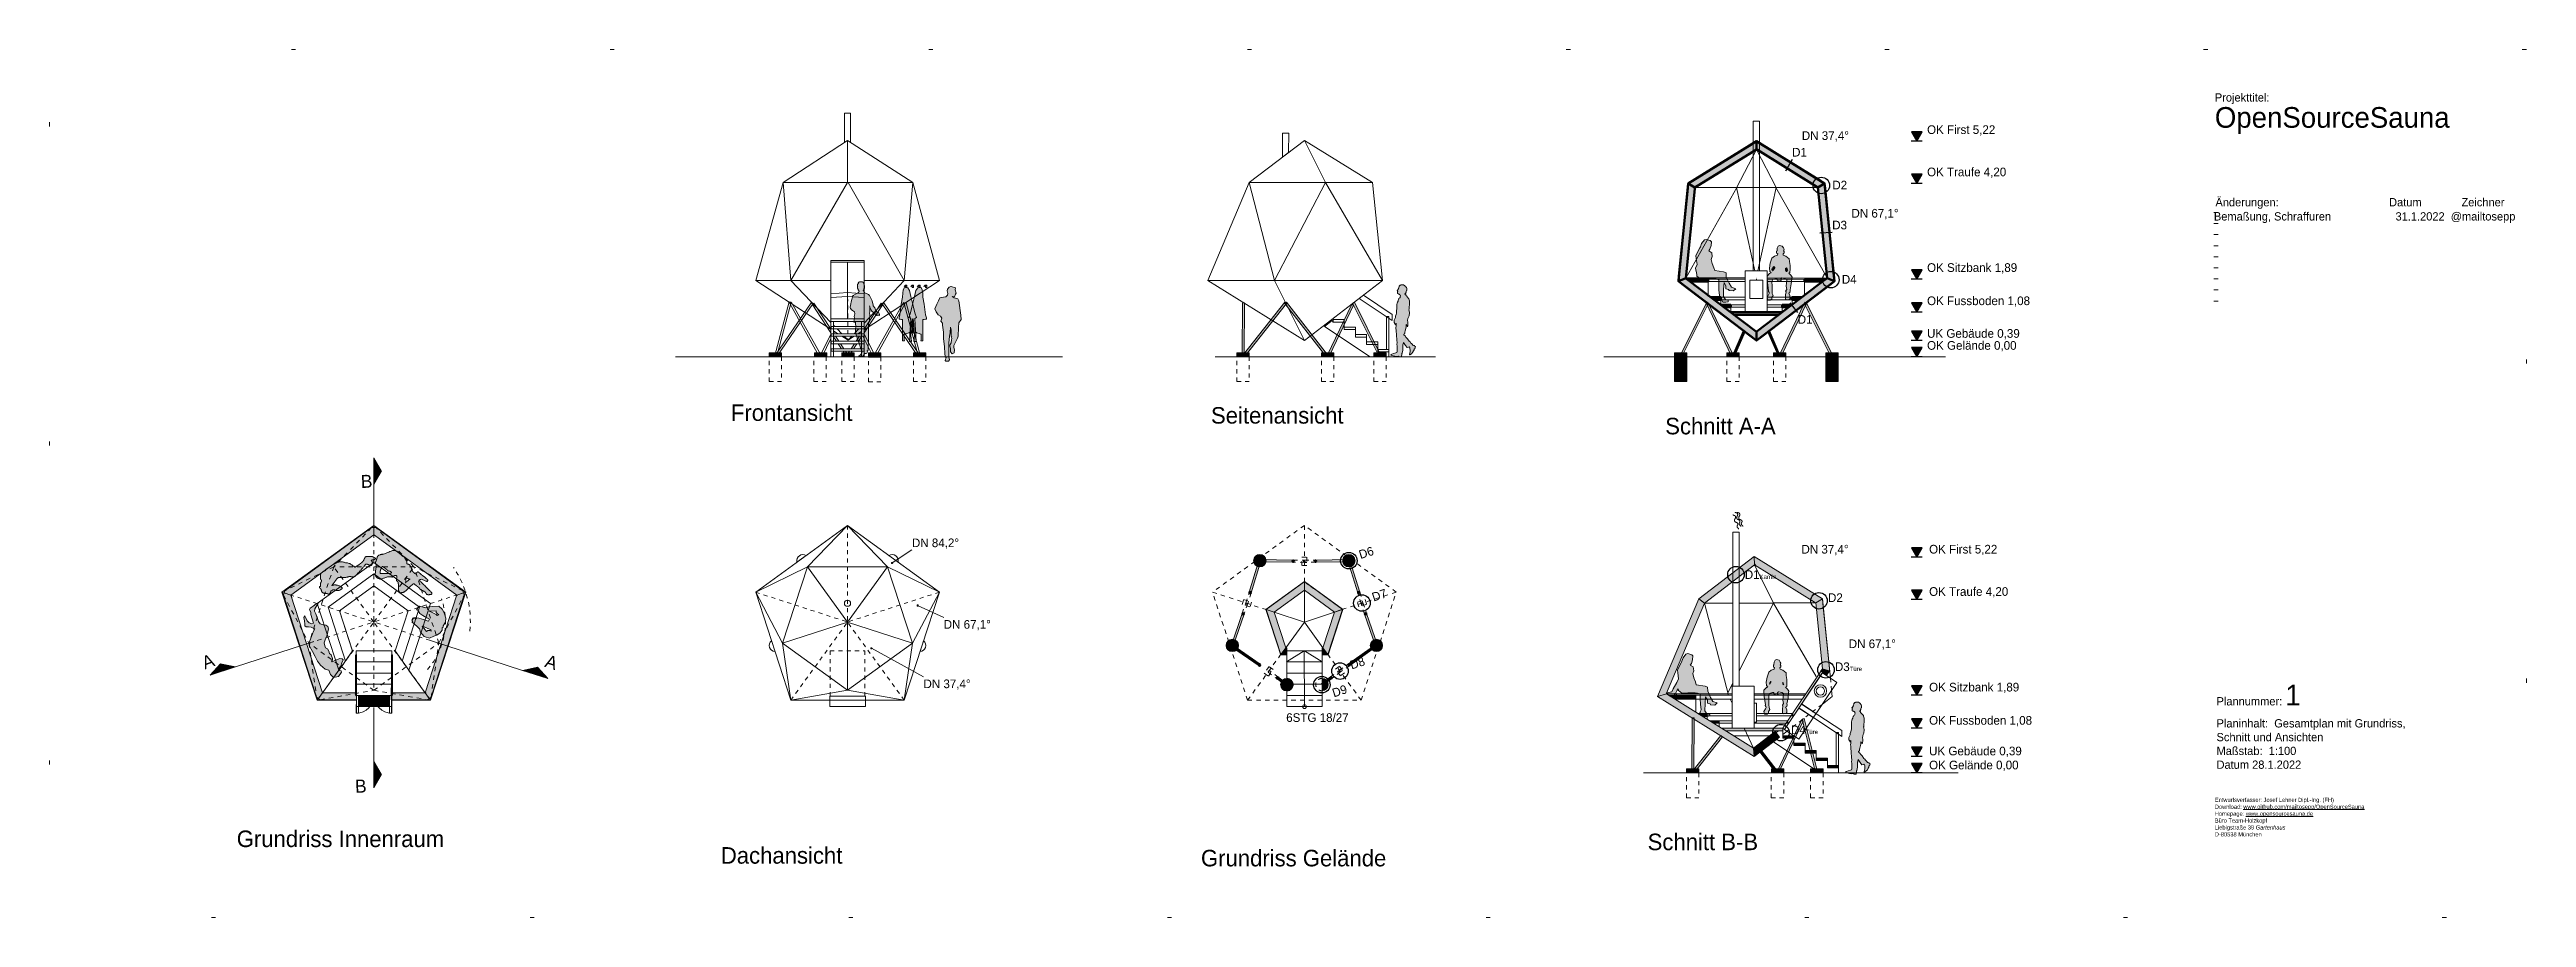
# Model space of a CAD drawing. Header units: metres. Extents: x -25.1 to 34.9, y -13.8 to 7.2.
import ezdxf

# ---------------------------------------------------------------- set-up
doc = ezdxf.new("R2010")
doc.units = ezdxf.units.M
doc.header["$LTSCALE"] = 2.54
doc.header["$PDMODE"] = 1
doc.header["$PDSIZE"] = -2
for name, pattern in [('ACAD_ISO07W100', [3, 0, -3]), ('Dash Style-1', [0.083328, 0.041656, -0.041672]), ('Dash Style-5', [0.041656, 0.013885, -0.027771]), ('DASHDOT', [25.4, 12.7, -6.35, 0, -6.35])]:
    doc.linetypes.add(name, pattern=pattern)
for name, color, linetype, lineweight, true_color in [('Dimension', 7, 'Continuous', 25, 0x000000), ('Fläche ... Fläche-Beton', 7, 'Continuous', 5, 0xd5d8d8), ('Fläche ... Fläche-Stahl', 7, 'Continuous', 5, 0xc9c5bf), ('Fläche ... Fläche-Weiss', 7, 'Continuous', 25, 0xf3f1e9), ('Linie ... Line-Plankopf', 7, 'ACAD_ISO07W100', 5, 0x000000), ('Linie ... Linie-Ansicht', 7, 'Continuous', 5, 0x000000), ('Linie ... Linie-Detail', 1, 'Continuous', 25, 0xff0000), ('Linie ... Linie-Holz', 7, 'Continuous', 50, 0xfecc66), ('Linie ... Linie-Schnitt', 7, 'DASHDOT', 5, 0x000000), ('Linie ... Linie-Verdeckt', 7, 'Dash Style-5', 5, 0x000000), ('Linie ... Linie-Überkopf', 7, 'Dash Style-1', 5, 0x000000), ('Schnitt ... Schnitt-Holz', 7, 'Continuous', 0, 0xf8bd00), ('Schnitt ... Schnitt-Stahl', 7, 'Continuous', 35, 0x646565), ('Text', 7, 'Continuous', 25, 0x000000)]:
    doc.layers.add(name, color=color, linetype=linetype, lineweight=lineweight, true_color=true_color)
doc.layers.add('None', color=7, linetype='Continuous', lineweight=5)
doc.styles.add('textstyle11', font='')
doc.styles.add('textstyle12', font='')
doc.styles.add('textstyle13', font='')
doc.styles.add('textstyle14', font='')
doc.styles.add('textstyle15', font='')
doc.styles.add('textstyle16', font='')
doc.styles.add('textstyle17', font='')
doc.styles.add('textstyle18', font='')
doc.styles.add('textstyle19', font='')
doc.styles.add('textstyle20', font='')
doc.styles.add('textstyle21', font='')
doc.styles.add('textstyle22', font='')
doc.styles.add('textstyle23', font='')
doc.styles.add('textstyle24', font='')
doc.styles.add('textstyle25', font='')
doc.styles.add('textstyle26', font='')
doc.styles.add('textstyle27', font='')
doc.styles.add('textstyle28', font='')
doc.styles.add('textstyle29', font='')
doc.styles.add('textstyle30', font='')
doc.styles.add('textstyle31', font='')
doc.styles.add('textstyle32', font='')
doc.styles.add('textstyle33', font='')
doc.styles.add('textstyle34', font='')
doc.styles.add('textstyle35', font='')
doc.styles.add('textstyle36', font='')
doc.styles.add('textstyle37', font='')
doc.styles.add('textstyle38', font='')
doc.styles.add('textstyle39', font='')
doc.styles.add('textstyle40', font='')
doc.styles.add('textstyle41', font='')
doc.styles.add('textstyle42', font='')
doc.styles.add('textstyle43', font='')
doc.styles.add('textstyle44', font='')
doc.styles.add('textstyle45', font='')
doc.styles.add('textstyle46', font='')
doc.styles.add('textstyle47', font='')
doc.styles.add('textstyle48', font='')
doc.styles.add('textstyle49', font='')
doc.styles.add('textstyle50', font='')
doc.styles.add('textstyle51', font='')
doc.styles.add('textstyle52', font='')
doc.styles.add('textstyle53', font='')
doc.styles.add('textstyle54', font='')
doc.styles.add('textstyle55', font='')
doc.styles.add('textstyle56', font='')
doc.styles.add('textstyle57', font='')
doc.styles.add('textstyle58', font='')
doc.styles.add('textstyle60', font='')
doc.styles.get('textstyle11').set_extended_font_data('Futura Lt BT')
doc.styles.get('textstyle12').set_extended_font_data('Futura Lt BT')
doc.styles.get('textstyle13').set_extended_font_data('Futura Lt BT')
doc.styles.get('textstyle14').set_extended_font_data('Futura Lt BT')
doc.styles.get('textstyle15').set_extended_font_data('Futura Light BT')
doc.styles.get('textstyle16').set_extended_font_data('Futura Light BT')
doc.styles.get('textstyle17').set_extended_font_data('Futura Light BT')
doc.styles.get('textstyle18').set_extended_font_data('Futura Light BT')
doc.styles.get('textstyle19').set_extended_font_data('Futura Light BT')
doc.styles.get('textstyle20').set_extended_font_data('Futura Light BT')
doc.styles.get('textstyle21').set_extended_font_data('Futura Light BT')
doc.styles.get('textstyle22').set_extended_font_data('Futura Light BT')
doc.styles.get('textstyle23').set_extended_font_data('Futura Light BT')
doc.styles.get('textstyle24').set_extended_font_data('Futura Light BT')
doc.styles.get('textstyle25').set_extended_font_data('Futura Light BT')
doc.styles.get('textstyle26').set_extended_font_data('Futura Light BT')
doc.styles.get('textstyle27').set_extended_font_data('Futura Light BT')
doc.styles.get('textstyle28').set_extended_font_data('Futura Light BT')
doc.styles.get('textstyle29').set_extended_font_data('Futura Light BT')
doc.styles.get('textstyle30').set_extended_font_data('Futura Light BT')
doc.styles.get('textstyle31').set_extended_font_data('Futura Light BT')
doc.styles.get('textstyle32').set_extended_font_data('Futura Light BT')
doc.styles.get('textstyle33').set_extended_font_data('Futura Light BT')
doc.styles.get('textstyle34').set_extended_font_data('Futura Light BT')
doc.styles.get('textstyle35').set_extended_font_data('Futura Light BT')
doc.styles.get('textstyle36').set_extended_font_data('Futura Light BT')
doc.styles.get('textstyle37').set_extended_font_data('Futura Light BT')
doc.styles.get('textstyle38').set_extended_font_data('Futura Light BT')
doc.styles.get('textstyle39').set_extended_font_data('Futura Light BT')
doc.styles.get('textstyle40').set_extended_font_data('Futura Light BT')
doc.styles.get('textstyle41').set_extended_font_data('Futura Light BT')
doc.styles.get('textstyle42').set_extended_font_data('Futura Light BT')
doc.styles.get('textstyle43').set_extended_font_data('Futura Light BT')
doc.styles.get('textstyle44').set_extended_font_data('Futura Light BT')
doc.styles.get('textstyle45').set_extended_font_data('Futura Light BT')
doc.styles.get('textstyle46').set_extended_font_data('Futura Light BT')
doc.styles.get('textstyle47').set_extended_font_data('Futura Light BT')
doc.styles.get('textstyle48').set_extended_font_data('Futura Lt BT')
doc.styles.get('textstyle49').set_extended_font_data('Futura Lt BT')
doc.styles.get('textstyle50').set_extended_font_data('Futura Lt BT')
doc.styles.get('textstyle51').set_extended_font_data('Futura Lt BT')
doc.styles.get('textstyle52').set_extended_font_data('Futura Lt BT')
doc.styles.get('textstyle53').set_extended_font_data('Futura Lt BT')
doc.styles.get('textstyle54').set_extended_font_data('Futura Lt BT')
doc.styles.get('textstyle55').set_extended_font_data('Futura Light BT')
doc.styles.get('textstyle56').set_extended_font_data('Futura Light BT')
doc.styles.get('textstyle57').set_extended_font_data('Futura Light BT')
doc.styles.get('textstyle58').set_extended_font_data('Futura Light BT')
doc.styles.get('textstyle60').set_extended_font_data('Futura Lt BT')

msp = doc.modelspace()

# ---------------------------------------------------------------- texts
at = {"layer": 'Dimension', "attachment_point": 1, "line_spacing_factor": 0.972742}
for s, insert, char_height, width, style in [('DN 37,4°', (17.317, 5.191), 0.2097, 1.48982, 'textstyle21'), ('DN 67,1°', (18.519, 3.312), 0.2097, 1.3278, 'textstyle22'), ('DN 37,4°', (17.308, -4.818), 0.2097, 1.48982, 'textstyle29'), ('OK Traufe 4,20', (20.4, -5.841), 0.20973, 2.31099, 'textstyle27'), ('DN 67,1°', (-3.47, -6.637), 0.2097, 1.3278, 'textstyle46'), ('DN 67,1°', (18.454, -7.106), 0.2097, 1.3278, 'textstyle30'), ('DN 37,4°', (-3.96, -8.075), 0.2097, 1.48982, 'textstyle45')]:
    msp.add_mtext(s, dxfattribs=dict(at, insert=insert, char_height=char_height, width=width, style=style))
at = {"layer": 'Dimension', "char_height": 0.20973, "attachment_point": 1, "line_spacing_factor": 0.972742}
for s, insert, style in [('OK First 5,22', (20.351, 5.336), 'textstyle20'), ('OK Traufe 4,20', (20.351, 4.312), 'textstyle19'), ('OK Sitzbank 1,89', (20.351, 1.998), 'textstyle18'), ('OK Fussboden 1,08', (20.351, 1.194), 'textstyle15'), ('OK Gelände 0,00', (20.351, 0.114), 'textstyle16'), ('UK Gebäude 0,39', (20.351, 0.404), 'textstyle17'), ('OK First 5,22', (20.4, -4.817), 'textstyle28'), ('OK Sitzbank 1,89', (20.4, -8.155), 'textstyle26'), ('OK Fussboden 1,08', (20.4, -8.959), 'textstyle23'), ('OK Gelände 0,00', (20.4, -10.039), 'textstyle24'), ('UK Gebäude 0,39', (20.4, -9.7), 'textstyle25')]:
    msp.add_mtext(s, dxfattribs=dict(at, insert=insert, style=style))
at = {"layer": 'Dimension', "color": 18, "true_color": 0x000000, "insert": (-4.24, -4.663), "char_height": 0.2097, "width": 1.7956, "attachment_point": 1, "line_spacing_factor": 0.972742, "style": 'textstyle47'}
msp.add_mtext('DN 84,2°', dxfattribs=at)
at = {"layer": 'Linie ... Linie-Ansicht', "insert": (4.827, -8.892), "char_height": 0.20973, "attachment_point": 1, "line_spacing_factor": 0.972742, "style": 'textstyle40'}
msp.add_mtext('{\\C7;\\l6STG 18/27}', dxfattribs=at)
at = {"layer": 'Linie ... Linie-Detail', "color": 1, "true_color": 0xff0000, "attachment_point": 1, "line_spacing_factor": 0.972742}
for s, insert, char_height, rotation, style in [('D1', (17.082, 4.79), 0.2097, 0.00004, 'textstyle33'), ('D2', (18.056, 3.994), 0.2097, 0.00004, 'textstyle31'), ('D3', (18.053, 3.027), 0.2097, 0.00004, 'textstyle34'), ('D4', (18.286, 1.714), 0.2097, 0.00004, 'textstyle32'), ('D1', (17.218, 0.743), 0.2097, 0.00004, 'textstyle35'), ('D1{\\H0.5x;\\lKamin}', (15.936, -5.431), 0.20973, 359.97429, 'textstyle38'), ('D2', (17.951, -5.99), 0.2097, 359.97429, 'textstyle36'), ('D3{\\H0.5x;\\lTüre}', (18.119, -7.661), 0.20973, 359.97429, 'textstyle37'), ('D4{\\H0.5x;\\lTüre}', (17.053, -9.187), 0.20973, 359.97429, 'textstyle39')]:
    msp.add_mtext(s, dxfattribs=dict(at, insert=insert, char_height=char_height, rotation=rotation, style=style))
at = {"layer": 'Linie ... Linie-Detail', "char_height": 0.2097, "attachment_point": 1, "rotation": 18.00004, "line_spacing_factor": 0.972742}
for s, insert, style in [('{\\C1;\\lD6}', (6.563, -4.962), 'textstyle42'), ('{\\C1;\\lD7}', (6.879, -5.988), 'textstyle41'), ('{\\C1;\\lD8}', (6.348, -7.634), 'textstyle43'), ('{\\C1;\\lD9}', (5.917, -8.309), 'textstyle44')]:
    msp.add_mtext(s, dxfattribs=dict(at, insert=insert, style=style))
at = {"layer": 'Linie ... Linie-Schnitt', "char_height": 0.3146, "attachment_point": 1, "line_spacing_factor": 0.971391}
for s, insert, rotation, style in [('{\\C7;\\lB}', (-17.596, -3.127), 2.2275, 'textstyle58'), ('{\\C7;\\lA}', (-21.477, -7.539), 20.22726, 'textstyle55'), ('{\\C7;\\lA}', (-13.057, -7.463), 341.99919, 'textstyle56'), ('{\\C7;\\lB}', (-17.736, -10.504), 2.2275, 'textstyle57')]:
    msp.add_mtext(s, dxfattribs=dict(at, insert=insert, rotation=rotation, style=style))
at = {"layer": 'Linie ... Linie-Verdeckt', "insert": (27.299, 3.232), "char_height": 0.3, "attachment_point": 1, "style": 'textstyle60'}
msp.add_mtext('\\H0.2;Bemaßung, Schraffuren                     31.1.2022  @mailtosepp', dxfattribs=at)
at = {"layer": 'Text', "char_height": 0.4, "attachment_point": 1}
for s, insert, style in [('Frontansicht', (-8.625, -1.418), 'textstyle48'), ('Seitenansicht', (3.005, -1.483), 'textstyle51'), ('Schnitt A-A', (14.008, -1.743), 'textstyle53'), ('Grundriss Innenraum', (-20.595, -11.73), 'textstyle50'), ('Schnitt B-B', (13.582, -11.805), 'textstyle54'), ('Dachansicht', (-8.868, -12.132), 'textstyle49'), ('Grundriss Gelände', (2.762, -12.197), 'textstyle52')]:
    msp.add_mtext(s, dxfattribs=dict(at, insert=insert, style=style))

# ---------------------------------------------------------------- blocks, each defined once
blk = doc.blocks.new('Group')
at = {"layer": 'Fläche ... Fläche-Stahl', "linetype": 'Continuous', "lineweight": 0, "true_color": 0xadadad, "transparency": 33554687}
for points in [[(0.255, -3.647), (0.303, -3.633), (0.541, -4.405), (0.493, -4.42)], [(0.66, -4.933), (0.707, -4.917), (0.969, -5.682), (0.922, -5.698)]]:
    blk.add_hatch(color=253, dxfattribs=at).paths.add_polyline_path(points, flags=0)
at = {"layer": 'Schnitt ... Schnitt-Stahl', "linetype": 'Continuous', "lineweight": 0, "true_color": 0x808080, "transparency": 33554687}
h = blk.add_hatch(color=8, dxfattribs=at)
edge = h.paths.add_edge_path(flags=0)
edge.add_arc((0.517, -4.413), 0.025, 0, 360)
h = blk.add_hatch(color=8, dxfattribs=at)
edge = h.paths.add_edge_path(flags=0)
edge.add_arc((0.684, -4.925), 0.025, 0, 360)
at = {"layer": 'Fläche ... Fläche-Stahl'}
for points in [[(0.255, -3.647), (0.303, -3.633), (0.541, -4.405), (0.493, -4.42)], [(0.66, -4.933), (0.707, -4.917), (0.969, -5.682), (0.922, -5.698)]]:
    blk.add_lwpolyline(points, close=True, dxfattribs=at)
at = {"layer": 'Linie ... Linie-Überkopf', "color": 7, "linetype": 'Dash Style-1', "lineweight": 5}
blk.add_lwpolyline([(0.483, -4.644), (0.673, -4.582), (0.71, -4.696), (0.52, -4.758)], close=True, dxfattribs=at)
at = {"layer": 'Linie ... Linie-Überkopf'}
for points in [[(0.493, -4.42), (0.541, -4.405), (0.62, -4.663), (0.572, -4.677)], [(0.573, -4.679), (0.62, -4.663), (0.707, -4.917), (0.66, -4.933)]]:
    blk.add_lwpolyline(points, close=True, dxfattribs=at)
blk.add_circle((0.596, -4.67), 0.025, dxfattribs=at)
at = {"layer": 'Schnitt ... Schnitt-Stahl'}
for centre in [(0.517, -4.413), (0.684, -4.925)]:
    blk.add_circle(centre, 0.025, dxfattribs=at)
blk = doc.blocks.new('Group-1')
at = {"layer": 'Fläche ... Fläche-Stahl', "linetype": 'Continuous', "lineweight": 0, "true_color": 0xadadad, "transparency": 33554687}
for points in [[(-1.878, -3.664), (-1.877, -3.614), (-1.069, -3.627), (-1.069, -3.677)], [(-0.53, -3.677), (-0.531, -3.627), (0.278, -3.614), (0.279, -3.664)]]:
    blk.add_hatch(color=253, dxfattribs=at).paths.add_polyline_path(points, flags=0)
at = {"layer": 'Schnitt ... Schnitt-Stahl', "linetype": 'Continuous', "lineweight": 0, "true_color": 0x808080, "transparency": 33554687}
h = blk.add_hatch(color=8, dxfattribs=at)
edge = h.paths.add_edge_path(flags=0)
edge.add_arc((-1.069, -3.652), 0.025, 0, 360)
h = blk.add_hatch(color=8, dxfattribs=at)
edge = h.paths.add_edge_path(flags=0)
edge.add_arc((-0.53, -3.652), 0.025, 0, 360)
at = {"layer": 'Fläche ... Fläche-Stahl'}
for points in [[(-1.878, -3.664), (-1.877, -3.614), (-1.069, -3.627), (-1.069, -3.677)], [(-0.53, -3.677), (-0.531, -3.627), (0.278, -3.614), (0.279, -3.664)]]:
    blk.add_lwpolyline(points, close=True, dxfattribs=at)
at = {"layer": 'Linie ... Linie-Überkopf', "color": 7, "linetype": 'Dash Style-1', "lineweight": 5}
blk.add_lwpolyline([(-0.86, -3.756), (-0.86, -3.556), (-0.74, -3.556), (-0.74, -3.756)], close=True, dxfattribs=at)
at = {"layer": 'Linie ... Linie-Überkopf'}
for points in [[(-1.069, -3.677), (-1.069, -3.627), (-0.8, -3.631), (-0.8, -3.681)], [(-0.799, -3.681), (-0.8, -3.631), (-0.531, -3.627), (-0.53, -3.677)]]:
    blk.add_lwpolyline(points, close=True, dxfattribs=at)
blk.add_circle((-0.8, -3.656), 0.025, dxfattribs=at)
at = {"layer": 'Schnitt ... Schnitt-Stahl'}
for centre in [(-1.069, -3.652), (-0.53, -3.652)]:
    blk.add_circle(centre, 0.025, dxfattribs=at)
blk = doc.blocks.new('Group-2')
at = {"layer": 'Fläche ... Fläche-Stahl', "linetype": 'Continuous', "lineweight": 0, "true_color": 0xadadad, "transparency": 33554687}
for points in [[(-2.092, -4.42), (-2.14, -4.405), (-1.903, -3.633), (-1.855, -3.647)], [(-2.521, -5.698), (-2.568, -5.682), (-2.307, -4.917), (-2.259, -4.933)]]:
    blk.add_hatch(color=253, dxfattribs=at).paths.add_polyline_path(points, flags=0)
at = {"layer": 'Schnitt ... Schnitt-Stahl', "linetype": 'Continuous', "lineweight": 0, "true_color": 0x808080, "transparency": 33554687}
h = blk.add_hatch(color=8, dxfattribs=at)
edge = h.paths.add_edge_path(flags=0)
edge.add_arc((-2.116, -4.413), 0.025, 0, 360)
h = blk.add_hatch(color=8, dxfattribs=at)
edge = h.paths.add_edge_path(flags=0)
edge.add_arc((-2.283, -4.925), 0.025, 0, 360)
at = {"layer": 'Fläche ... Fläche-Stahl'}
for points in [[(-2.092, -4.42), (-2.14, -4.405), (-1.903, -3.633), (-1.855, -3.647)], [(-2.521, -5.698), (-2.568, -5.682), (-2.307, -4.917), (-2.259, -4.933)]]:
    blk.add_lwpolyline(points, close=True, dxfattribs=at)
at = {"layer": 'Linie ... Linie-Überkopf', "linetype": 'Dash Style-1', "lineweight": 5}
blk.add_lwpolyline([(-2.119, -4.758), (-2.309, -4.697), (-2.272, -4.582), (-2.082, -4.644)], close=True, dxfattribs=at)
at = {"layer": 'Linie ... Linie-Überkopf'}
for points in [[(-2.259, -4.933), (-2.307, -4.917), (-2.219, -4.663), (-2.172, -4.679)], [(-2.172, -4.677), (-2.219, -4.663), (-2.14, -4.405), (-2.092, -4.42)]]:
    blk.add_lwpolyline(points, close=True, dxfattribs=at)
blk.add_circle((-2.196, -4.67), 0.025, dxfattribs=at)
at = {"layer": 'Schnitt ... Schnitt-Stahl'}
for centre in [(-2.116, -4.413), (-2.283, -4.925)]:
    blk.add_circle(centre, 0.025, dxfattribs=at)
blk = doc.blocks.new('Höhenkote')
at = {"layer": 'Dimension', "transparency": 33554687}
blk.add_hatch(color=256, dxfattribs=at).paths.add_polyline_path([(0.13, 0.225), (-0.13, 0.225), (0, 0)], flags=0)
at = {"layer": 'Dimension'}
for q in [(-0.133, 0), (0.13, 0), (0.13, 0), (0.13, 0), (0.13, 0), (0.13, 0), (0.13, 0)]:
    blk.add_line((0.13, 0), q, dxfattribs=at)
at = {"layer": 'Dimension', "flags": 128}
blk.add_lwpolyline([(0.13, 0.225), (-0.13, 0.225), (0, 0)], close=True, dxfattribs=at)
blk = doc.blocks.new('Plankopf A4 hoch')
at = {"layer": 'Linie ... Line-Plankopf'}
for p, q in [((0, -2.673), (7.527, -2.673)), ((0, -2.941), (7.527, -2.941)), ((0, -3.209), (7.527, -3.209)), ((0, -3.477), (7.527, -3.477)), ((0, -3.745), (7.527, -3.745)), ((0, -4.013), (7.527, -4.013)), ((0, -4.281), (7.527, -4.281)), ((0, -4.548), (7.527, -4.548)), ((0, -4.816), (7.527, -4.816))]:
    blk.add_line(p, q, dxfattribs=at)
at = {"layer": 'Linie ... Linie-Verdeckt', "char_height": 0.3, "attachment_point": 1}
for s, insert, style in [('\\H0.2;Projekttitel: \\P\\H0.499999;OpenSourceSauna', (0.022, 0.21), 'textstyle14'), ('\\H0.2;Änderungen:                                    Datum             Zeichner', (0.036, -2.325), 'textstyle12'), ('\\H0.2;Plannummer:\\~\\H0.5;1\\H0.2;\\PPlaninhalt: \\~Gesamtplan mit Grundriss, \\PSchnitt und Ansichten\\PMaßstab: \\~1:100\\PDatum\\~28.1.2022', (0.063, -14.102), 'textstyle13'), ('\\H0.1;Entwurfsverfasser: Josef Lehner Dipl.-Ing. (FH)\\PDownload: \\c14313472;\\Lwww.github.com/mailtosepp/OpenSourceSauna\\P\\c0;\\lHomepage: \\c14313472;\\Lwww.opensourcesauna.de\\P\\c0;\\lBüro Team-Holzkopf\\PLiebigstraße 39 \\fFutura Lt BT|b0|i1|c0|p0;Gartenhaus\\P\\fFutura Lt BT|b0|i0|c0|p0;D-80538 München ', (0.021, -16.838), 'textstyle11')]:
    blk.add_mtext(s, dxfattribs=dict(at, insert=insert, style=style))

# ---------------------------------------------------------------- hatches: boundary and pattern name
at = {"layer": 'Dimension', "linetype": 'Continuous', "lineweight": 0, "true_color": 0x000000, "transparency": 33554687}
for points in [[(-4.708, -5.247), (-4.708, -5.247), (-4.708, -5.248), (-4.707, -5.249), (-4.707, -5.249), (-4.707, -5.25), (-4.706, -5.251), (-4.706, -5.252), (-4.706, -5.252), (-4.706, -5.253), (-4.706, -5.254), (-4.706, -5.254), (-4.706, -5.255), (-4.706, -5.256), (-4.706, -5.257), (-4.706, -5.257), (-4.706, -5.258), (-4.706, -5.259), (-4.707, -5.26), (-4.707, -5.26), (-4.707, -5.261), (-4.707, -5.262), (-4.708, -5.262), (-4.708, -5.263), (-4.709, -5.263), (-4.709, -5.264), (-4.709, -5.265), (-4.71, -5.265), (-4.71, -5.266), (-4.711, -5.266), (-4.712, -5.267), (-4.712, -5.267), (-4.713, -5.268), (-4.713, -5.268), (-4.714, -5.268), (-4.715, -5.269), (-4.715, -5.269), (-4.716, -5.269), (-4.717, -5.269), (-4.717, -5.27), (-4.718, -5.27), (-4.719, -5.27), (-4.72, -5.27), (-4.72, -5.27), (-4.721, -5.27), (-4.722, -5.27), (-4.723, -5.27), (-4.723, -5.27), (-4.724, -5.27), (-4.725, -5.27), (-4.725, -5.269), (-4.726, -5.269), (-4.727, -5.269), (-4.728, -5.268), (-4.728, -5.268), (-4.729, -5.268), (-4.729, -5.267), (-4.73, -5.267), (-4.731, -5.266), (-4.731, -5.266), (-4.732, -5.265), (-4.732, -5.265), (-4.733, -5.264), (-4.733, -5.264), (-4.734, -5.263), (-4.734, -5.263), (-4.734, -5.262), (-4.735, -5.261), (-4.735, -5.261), (-4.735, -5.26), (-4.735, -5.259), (-4.736, -5.258), (-4.736, -5.258), (-4.736, -5.257), (-4.736, -5.256), (-4.736, -5.256), (-4.736, -5.255), (-4.736, -5.254), (-4.736, -5.253), (-4.736, -5.253), (-4.736, -5.252), (-4.735, -5.251), (-4.735, -5.25), (-4.735, -5.25), (-4.735, -5.249), (-4.734, -5.248), (-4.734, -5.248), (-4.734, -5.247), (-4.733, -5.246), (-4.733, -5.246), (-4.732, -5.245), (-4.732, -5.245), (-4.731, -5.244), (-4.731, -5.244), (-4.73, -5.243), (-4.73, -5.243), (-4.729, -5.242), (-4.728, -5.242), (-4.728, -5.242), (-4.727, -5.241), (-4.726, -5.241), (-4.726, -5.241), (-4.725, -5.241), (-4.724, -5.24), (-4.724, -5.24), (-4.723, -5.24), (-4.722, -5.24), (-4.721, -5.24), (-4.721, -5.24), (-4.72, -5.24), (-4.719, -5.24), (-4.718, -5.24), (-4.718, -5.24), (-4.717, -5.24), (-4.716, -5.241), (-4.716, -5.241), (-4.715, -5.241), (-4.714, -5.241), (-4.714, -5.242), (-4.713, -5.242), (-4.712, -5.243), (-4.712, -5.243), (-4.711, -5.243), (-4.711, -5.244), (-4.71, -5.244), (-4.71, -5.245), (-4.709, -5.246), (-4.709, -5.246)], [(-4.088, -6.291), (-4.088, -6.292), (-4.089, -6.292), (-4.089, -6.293), (-4.089, -6.293), (-4.09, -6.294), (-4.09, -6.295), (-4.091, -6.295), (-4.091, -6.296), (-4.092, -6.296), (-4.093, -6.297), (-4.093, -6.297), (-4.094, -6.297), (-4.094, -6.298), (-4.095, -6.298), (-4.096, -6.299), (-4.096, -6.299), (-4.097, -6.299), (-4.098, -6.299), (-4.098, -6.299), (-4.099, -6.3), (-4.1, -6.3), (-4.101, -6.3), (-4.101, -6.3), (-4.102, -6.3), (-4.103, -6.3), (-4.104, -6.3), (-4.104, -6.3), (-4.105, -6.299), (-4.106, -6.299), (-4.106, -6.299), (-4.107, -6.299), (-4.108, -6.298), (-4.109, -6.298), (-4.109, -6.298), (-4.11, -6.297), (-4.11, -6.297), (-4.111, -6.297), (-4.112, -6.296), (-4.112, -6.296), (-4.113, -6.295), (-4.113, -6.295), (-4.114, -6.294), (-4.114, -6.293), (-4.114, -6.293), (-4.115, -6.292), (-4.115, -6.292), (-4.116, -6.291), (-4.116, -6.29), (-4.116, -6.289), (-4.116, -6.289), (-4.116, -6.288), (-4.117, -6.287), (-4.117, -6.287), (-4.117, -6.286), (-4.117, -6.285), (-4.117, -6.284), (-4.117, -6.284), (-4.117, -6.283), (-4.117, -6.282), (-4.116, -6.281), (-4.116, -6.281), (-4.116, -6.28), (-4.116, -6.279), (-4.115, -6.279), (-4.115, -6.278), (-4.115, -6.277), (-4.114, -6.277), (-4.114, -6.276), (-4.114, -6.275), (-4.113, -6.275), (-4.113, -6.274), (-4.112, -6.274), (-4.112, -6.273), (-4.111, -6.273), (-4.11, -6.272), (-4.11, -6.272), (-4.109, -6.272), (-4.108, -6.271), (-4.108, -6.271), (-4.107, -6.271), (-4.106, -6.27), (-4.106, -6.27), (-4.105, -6.27), (-4.104, -6.27), (-4.104, -6.27), (-4.103, -6.27), (-4.102, -6.27), (-4.101, -6.27), (-4.101, -6.27), (-4.1, -6.27), (-4.099, -6.27), (-4.098, -6.27), (-4.098, -6.27), (-4.097, -6.27), (-4.096, -6.271), (-4.096, -6.271), (-4.095, -6.271), (-4.094, -6.272), (-4.094, -6.272), (-4.093, -6.272), (-4.092, -6.273), (-4.092, -6.273), (-4.091, -6.274), (-4.091, -6.274), (-4.09, -6.275), (-4.09, -6.276), (-4.089, -6.276), (-4.089, -6.277), (-4.089, -6.277), (-4.088, -6.278), (-4.088, -6.279), (-4.088, -6.279), (-4.087, -6.28), (-4.087, -6.281), (-4.087, -6.281), (-4.087, -6.282), (-4.087, -6.283), (-4.087, -6.284), (-4.087, -6.284), (-4.087, -6.285), (-4.087, -6.286), (-4.087, -6.287), (-4.087, -6.287), (-4.087, -6.288), (-4.087, -6.289), (-4.087, -6.29), (-4.088, -6.29)], [(-5.207, -7.328), (-5.207, -7.328), (-5.207, -7.329), (-5.208, -7.329), (-5.208, -7.33), (-5.209, -7.331), (-5.209, -7.331), (-5.21, -7.332), (-5.21, -7.332), (-5.211, -7.333), (-5.212, -7.333), (-5.212, -7.333), (-5.213, -7.334), (-5.214, -7.334), (-5.214, -7.334), (-5.215, -7.335), (-5.216, -7.335), (-5.216, -7.335), (-5.217, -7.335), (-5.218, -7.335), (-5.218, -7.335), (-5.219, -7.335), (-5.22, -7.336), (-5.221, -7.335), (-5.221, -7.335), (-5.222, -7.335), (-5.223, -7.335), (-5.224, -7.335), (-5.224, -7.335), (-5.225, -7.335), (-5.226, -7.334), (-5.226, -7.334), (-5.227, -7.334), (-5.228, -7.333), (-5.228, -7.333), (-5.229, -7.333), (-5.23, -7.332), (-5.23, -7.332), (-5.231, -7.331), (-5.231, -7.331), (-5.232, -7.33), (-5.232, -7.329), (-5.232, -7.329), (-5.233, -7.328), (-5.233, -7.328), (-5.234, -7.327), (-5.234, -7.326), (-5.234, -7.326), (-5.234, -7.325), (-5.235, -7.324), (-5.235, -7.323), (-5.235, -7.323), (-5.235, -7.322), (-5.235, -7.321), (-5.235, -7.321), (-5.235, -7.32), (-5.235, -7.319), (-5.235, -7.318), (-5.235, -7.318), (-5.235, -7.317), (-5.234, -7.316), (-5.234, -7.315), (-5.234, -7.315), (-5.234, -7.314), (-5.233, -7.313), (-5.233, -7.313), (-5.233, -7.312), (-5.232, -7.312), (-5.232, -7.311), (-5.231, -7.31), (-5.231, -7.31), (-5.23, -7.309), (-5.23, -7.309), (-5.229, -7.308), (-5.228, -7.308), (-5.228, -7.308), (-5.227, -7.307), (-5.226, -7.307), (-5.226, -7.307), (-5.225, -7.306), (-5.224, -7.306), (-5.224, -7.306), (-5.223, -7.306), (-5.222, -7.306), (-5.222, -7.306), (-5.221, -7.305), (-5.22, -7.305), (-5.219, -7.305), (-5.219, -7.306), (-5.218, -7.306), (-5.217, -7.306), (-5.216, -7.306), (-5.216, -7.306), (-5.215, -7.306), (-5.214, -7.307), (-5.214, -7.307), (-5.213, -7.307), (-5.212, -7.308), (-5.212, -7.308), (-5.211, -7.308), (-5.21, -7.309), (-5.21, -7.309), (-5.209, -7.31), (-5.209, -7.31), (-5.208, -7.311), (-5.208, -7.311), (-5.208, -7.312), (-5.207, -7.313), (-5.207, -7.313), (-5.206, -7.314), (-5.206, -7.315), (-5.206, -7.315), (-5.206, -7.316), (-5.205, -7.317), (-5.205, -7.318), (-5.205, -7.318), (-5.205, -7.319), (-5.205, -7.32), (-5.205, -7.32), (-5.205, -7.321), (-5.205, -7.322), (-5.205, -7.323), (-5.205, -7.323), (-5.205, -7.324), (-5.206, -7.325), (-5.206, -7.326), (-5.206, -7.326), (-5.206, -7.327)]]:
    msp.add_hatch(color=18, dxfattribs=at).paths.add_polyline_path(points, flags=0)
at = {"layer": 'Fläche ... Fläche-Beton', "linetype": 'Continuous', "lineweight": 0, "true_color": 0xadadad, "transparency": 33554687}
for points in [[(-7.695, -0.167), (-7.395, -0.167), (-7.395, -0.267), (-7.695, -0.267)], [(-6.6, -0.167), (-6.3, -0.167), (-6.3, -0.267), (-6.6, -0.267)], [(-5.29, -0.172), (-4.99, -0.172), (-4.99, -0.272), (-5.29, -0.272)], [(-4.204, -0.167), (-3.904, -0.167), (-3.904, -0.267), (-4.204, -0.267)], [(3.633, -0.167), (3.933, -0.167), (3.933, -0.267), (3.633, -0.267)], [(5.684, -0.167), (5.984, -0.167), (5.984, -0.267), (5.684, -0.267)], [(6.952, -0.167), (7.252, -0.167), (7.252, -0.267), (6.952, -0.267)], [(-17.644, -8.461), (-16.896, -8.461), (-16.896, -8.731), (-17.644, -8.731)], [(14.526, -10.235), (14.826, -10.235), (14.826, -10.335), (14.526, -10.335)], [(16.582, -10.235), (16.882, -10.235), (16.882, -10.335), (16.582, -10.335)], [(17.53, -10.235), (17.83, -10.235), (17.83, -10.335), (17.53, -10.335)]]:
    msp.add_hatch(color=253, dxfattribs=at).paths.add_polyline_path(points, flags=0)
at = {"layer": 'Fläche ... Fläche-Beton', "linetype": 'Continuous', "lineweight": 0, "transparency": 33554687}
for points in [[(-5.938, -0.167), (-5.638, -0.167), (-5.638, -0.267), (-5.938, -0.267)], [(14.233, -0.167), (14.533, -0.167), (14.533, -0.867), (14.233, -0.867)], [(15.501, -0.167), (15.801, -0.167), (15.801, -0.267), (15.501, -0.267)], [(16.933, -0.267), (16.633, -0.267), (16.633, -0.167), (16.933, -0.167)], [(18.201, -0.867), (17.901, -0.867), (17.901, -0.167), (18.201, -0.167)]]:
    msp.add_hatch(color=256, dxfattribs=at).paths.add_polyline_path(points, flags=0)
at = {"layer": 'Fläche ... Fläche-Beton', "linetype": 'Continuous', "lineweight": 0, "true_color": 0xadadad, "transparency": 33554687}
h = msp.add_hatch(color=253, dxfattribs=at)
edge = h.paths.add_edge_path(flags=0)
edge.add_arc((4.188, -5.2), 0.15, 0, 360)
h = msp.add_hatch(color=253, dxfattribs=at)
edge = h.paths.add_edge_path(flags=0)
edge.add_arc((6.346, -5.2), 0.15, 0, 360)
h = msp.add_hatch(color=253, dxfattribs=at)
edge = h.paths.add_edge_path(flags=0)
edge.add_arc((3.522, -7.251), 0.15, 0, 360)
h = msp.add_hatch(color=253, dxfattribs=at)
edge = h.paths.add_edge_path(flags=0)
edge.add_arc((7.012, -7.251), 0.15, 0, 360)
at = {"layer": 'Fläche ... Fläche-Beton', "linetype": 'Continuous', "lineweight": 0, "transparency": 33554687}
h = msp.add_hatch(color=7, dxfattribs=at)
edge = h.paths.add_edge_path(flags=0)
edge.add_arc((4.841, -8.199), 0.15, 0, 360)
at = {"layer": 'Fläche ... Fläche-Beton', "transparency": 33554687}
h = msp.add_hatch(color=256, dxfattribs=at)
edge = h.paths.add_edge_path(flags=0)
edge.add_line((4.836, -8.053), (4.838, -8.352))
edge.add_arc((4.843, -8.202), 0.15, 92.68893, 268.10575, ccw=False)
h = msp.add_hatch(color=256, dxfattribs=at)
edge = h.paths.add_edge_path(flags=0)
edge.add_line((5.699, -8.05), (5.699, -8.349))
edge.add_arc((5.693, -8.199), 0.15, 272.29159, 447.70841)
at = {"layer": 'Fläche ... Fläche-Stahl', "linetype": 'Continuous', "lineweight": 0, "true_color": 0xadadad, "transparency": 33554687}
for points in [[(3.808, -0.218), (3.758, -0.217), (3.77, 1.041), (3.82, 1.041)], [(3.833, -0.243), (3.794, -0.213), (4.792, 1.056), (4.832, 1.026)], [(5.826, -0.216), (5.787, -0.247), (4.792, 1.026), (4.832, 1.056)], [(5.876, -0.237), (5.831, -0.216), (6.415, 1.007), (6.46, 0.986)], [(7.105, -0.206), (7.06, -0.228), (6.436, 1.03), (6.481, 1.052)], [(3.532, -7.244), (3.503, -7.285), (4.168, -7.745), (4.196, -7.704)], [(6.997, -7.231), (7.026, -7.272), (6.365, -7.737), (6.336, -7.696)], [(14.701, -10.285), (14.651, -10.285), (14.663, -9.002), (14.713, -9.002)], [(14.727, -10.311), (14.687, -10.28), (15.358, -9.428), (15.398, -9.459)], [(16.77, -10.305), (16.725, -10.283), (17.308, -9.06), (17.353, -9.082)], [(17.696, -10.313), (17.647, -10.325), (17.328, -9.033), (17.376, -9.021)], [(16.719, -10.284), (16.68, -10.315), (16.3, -9.828), (16.339, -9.797)]]:
    msp.add_hatch(color=253, dxfattribs=at).paths.add_polyline_path(points, flags=0)
at = {"layer": 'Fläche ... Fläche-Stahl', "linetype": 'Continuous', "transparency": 33554687}
for points in [[(14.406, -0.278), (14.361, -0.256), (15.005, 1.041), (15.05, 1.019)], [(15.654, -0.216), (15.609, -0.238), (14.996, 1.037), (15.041, 1.058)], [(17.393, 1.058), (17.438, 1.036), (16.825, -0.238), (16.78, -0.216)], [(17.385, 1.018), (17.43, 1.04), (18.073, -0.256), (18.028, -0.278)], [(15.692, -0.236), (15.646, -0.216), (15.899, 0.362), (15.945, 0.342)], [(16.487, 0.349), (16.532, 0.369), (16.788, -0.216), (16.742, -0.236)]]:
    msp.add_hatch(color=256, dxfattribs=at).paths.add_polyline_path(points, flags=0)
at = {"layer": 'Fläche ... Fläche-Stahl', "transparency": 33554687}
for points in [[(4.635, -8.018), (4.605, -8.058), (4.82, -8.217), (4.855, -8.18)], [(5.899, -8.014), (5.929, -8.054), (5.716, -8.214), (5.681, -8.178)]]:
    msp.add_hatch(color=256, dxfattribs=at).paths.add_polyline_path(points, flags=0)
at = {"layer": 'Fläche ... Fläche-Weiss', "transparency": 33554687}
for points in [[(15.709, 1.373), (15.654, 1.329), (15.554, 1.339), (15.543, 1.362), (15.479, 1.375), (15.479, 1.446), (15.435, 1.532), (15.421, 1.366), (15.416, 1.194), (15.468, 1.122), (15.536, 1.103), (15.533, 1.068), (15.479, 1.053), (15.403, 1.054), (15.369, 1.112), (15.33, 1.12), (15.296, 1.152), (15.324, 1.218), (15.307, 1.354), (15.303, 1.483), (15.305, 1.595), (15.239, 1.619), (15.18, 1.631), (15, 1.627), (14.861, 1.62), (14.777, 1.683), (14.771, 1.725), (14.741, 1.879), (14.78, 1.968), (14.758, 2.111), (14.752, 2.178), (14.806, 2.295), (14.847, 2.368), (14.862, 2.391), (14.889, 2.472), (14.959, 2.565), (15.007, 2.575), (15.098, 2.546), (15.128, 2.519), (15.119, 2.424), (15.091, 2.338), (15.062, 2.298), (15.135, 2.253), (15.146, 2.158), (15.122, 2.092), (15.147, 1.99), (15.187, 1.89), (15.208, 1.819), (15.422, 1.79), (15.484, 1.767), (15.488, 1.664), (15.554, 1.513), (15.611, 1.419), (15.716, 1.382)], [(-5.458, 1.55), (-5.436, 1.545), (-5.434, 1.541), (-5.43, 1.546), (-5.429, 1.54), (-5.42, 1.537), (-5.421, 1.527), (-5.412, 1.523), (-5.41, 1.518), (-5.408, 1.514), (-5.407, 1.51), (-5.401, 1.503), (-5.398, 1.495), (-5.397, 1.488), (-5.397, 1.479), (-5.388, 1.455), (-5.391, 1.445), (-5.391, 1.438), (-5.392, 1.413), (-5.392, 1.398), (-5.401, 1.376), (-5.401, 1.368), (-5.41, 1.352), (-5.412, 1.345), (-5.42, 1.337), (-5.415, 1.327), (-5.405, 1.311), (-5.389, 1.304), (-5.394, 1.298), (-5.387, 1.29), (-5.386, 1.28), (-5.383, 1.278), (-5.324, 1.258), (-5.292, 1.245), (-5.276, 1.229), (-5.271, 1.227), (-5.265, 1.216), (-5.227, 1.137), (-5.204, 1.087), (-5.195, 1.048), (-5.177, 0.994), (-5.175, 0.969), (-5.142, 0.917), (-5.118, 0.868), (-5.094, 0.831), (-5.081, 0.811), (-5.068, 0.805), (-5.051, 0.8), (-5.045, 0.797), (-5.033, 0.78), (-5.028, 0.769), (-5.027, 0.754), (-5.027, 0.74), (-5.031, 0.731), (-5.034, 0.733), (-5.035, 0.741), (-5.085, 0.741), (-5.091, 0.73), (-5.096, 0.736), (-5.097, 0.749), (-5.106, 0.762), (-5.108, 0.766), (-5.117, 0.763), (-5.125, 0.764), (-5.133, 0.769), (-5.158, 0.794), (-5.194, 0.823), (-5.211, 0.835), (-5.215, 0.844), (-5.222, 0.849), (-5.217, 0.851), (-5.223, 0.853), (-5.228, 0.863), (-5.256, 0.937), (-5.266, 0.965), (-5.262, 0.948), (-5.26, 0.933), (-5.256, 0.861), (-5.263, 0.826), (-5.264, 0.789), (-5.257, 0.758), (-5.258, 0.723), (-5.264, 0.619), (-5.262, 0.591), (-5.268, 0.572), (-5.288, 0.561), (-5.293, 0.55), (-5.292, 0.498), (-5.295, 0.333), (-5.294, 0.188), (-5.298, -0.103), (-5.293, -0.107), (-5.305, -0.108), (-5.324, -0.113), (-5.327, -0.118), (-5.315, -0.144), (-5.321, -0.161), (-5.334, -0.179), (-5.348, -0.186), (-5.382, -0.188), (-5.391, -0.193), (-5.397, -0.208), (-5.411, -0.235), (-5.423, -0.245), (-5.452, -0.259), (-5.519, -0.259), (-5.523, -0.257), (-5.526, -0.25), (-5.524, -0.248), (-5.491, -0.23), (-5.484, -0.221), (-5.46, -0.19), (-5.454, -0.187), (-5.46, -0.187), (-5.452, -0.164), (-5.451, -0.152), (-5.459, -0.122), (-5.467, -0.12), (-5.465, -0.107), (-5.484, -0.053), (-5.508, 0.037), (-5.538, 0.122), (-5.559, 0.16), (-5.576, 0.214), (-5.583, 0.245), (-5.587, 0.267), (-5.592, 0.276), (-5.592, 0.284), (-5.599, 0.295), (-5.604, 0.331), (-5.605, 0.411), (-5.6, 0.457), (-5.607, 0.545), (-5.603, 0.565), (-5.61, 0.574), (-5.608, 0.568), (-5.641, 0.573), (-5.649, 0.578), (-5.632, 0.679), (-5.637, 0.71), (-5.626, 0.772), (-5.634, 0.826), (-5.653, 0.835), (-5.68, 0.851), (-5.714, 0.881), (-5.704, 0.885), (-5.715, 0.884), (-5.724, 0.906), (-5.734, 0.919), (-5.739, 0.921), (-5.739, 0.923), (-5.734, 0.934), (-5.727, 0.976), (-5.721, 1.014), (-5.713, 1.062), (-5.699, 1.122), (-5.683, 1.184), (-5.676, 1.205), (-5.668, 1.215), (-5.644, 1.218), (-5.666, 1.217), (-5.606, 1.253), (-5.553, 1.279), (-5.543, 1.285), (-5.515, 1.312), (-5.521, 1.311), (-5.522, 1.313), (-5.521, 1.315), (-5.523, 1.328), (-5.526, 1.338), (-5.536, 1.347), (-5.535, 1.35), (-5.537, 1.348), (-5.54, 1.353), (-5.54, 1.358), (-5.541, 1.354), (-5.545, 1.367), (-5.546, 1.371), (-5.55, 1.377), (-5.553, 1.381), (-5.553, 1.389), (-5.554, 1.394), (-5.552, 1.391), (-5.555, 1.397), (-5.557, 1.405), (-5.556, 1.413), (-5.557, 1.429), (-5.555, 1.429), (-5.553, 1.435), (-5.555, 1.434), (-5.556, 1.437), (-5.554, 1.447), (-5.556, 1.463), (-5.554, 1.48), (-5.549, 1.488), (-5.55, 1.49), (-5.541, 1.506), (-5.535, 1.517), (-5.531, 1.521), (-5.536, 1.523), (-5.539, 1.525), (-5.534, 1.53), (-5.522, 1.538), (-5.507, 1.544), (-5.49, 1.549), (-5.474, 1.551)], [(-4.38, 1.418), (-4.34, 1.402), (-4.296, 1.34), (-4.266, 1.196), (-4.2, 0.938), (-4.166, 0.8), (-4.128, 0.682), (-4.172, 0.658), (-4.164, 0.518), (-4.138, 0.108), (-4.19, 0.102), (-4.178, 0.248), (-4.194, 0.512), (-4.212, 0.65), (-4.225, 0.643), (-4.215, 0.594), (-4.222, 0.581), (-4.215, 0.537), (-4.229, 0.391), (-4.224, 0.318), (-4.242, 0.303), (-4.274, 0.316), (-4.309, 0.332), (-4.309, 0.314), (-4.374, 0.297), (-4.411, 0.284), (-4.424, 0.281), (-4.424, 0.15), (-4.417, 0.117), (-4.467, 0.119), (-4.464, 0.172), (-4.467, 0.363), (-4.465, 0.636), (-4.493, 0.633), (-4.526, 0.647), (-4.552, 0.648), (-4.55, 0.68), (-4.532, 0.746), (-4.499, 1.005), (-4.466, 1.178), (-4.462, 1.272), (-4.45, 1.358), (-4.422, 1.408)], [(-4.06, 1.418), (-4.1, 1.402), (-4.144, 1.34), (-4.174, 1.196), (-4.24, 0.938), (-4.274, 0.8), (-4.312, 0.682), (-4.268, 0.658), (-4.276, 0.518), (-4.302, 0.108), (-4.25, 0.102), (-4.262, 0.248), (-4.246, 0.512), (-4.228, 0.65), (-4.215, 0.643), (-4.225, 0.594), (-4.218, 0.581), (-4.225, 0.537), (-4.211, 0.391), (-4.216, 0.318), (-4.198, 0.303), (-4.166, 0.316), (-4.131, 0.332), (-4.131, 0.314), (-4.066, 0.297), (-4.029, 0.284), (-4.016, 0.281), (-4.016, 0.15), (-4.023, 0.117), (-3.973, 0.119), (-3.976, 0.172), (-3.973, 0.363), (-3.975, 0.636), (-3.947, 0.633), (-3.914, 0.647), (-3.888, 0.648), (-3.89, 0.68), (-3.908, 0.746), (-3.941, 1.005), (-3.974, 1.178), (-3.978, 1.272), (-3.99, 1.358), (-4.018, 1.408)], [(-3.289, 1.439), (-3.188, 1.405), (-3.19, 1.357), (-3.168, 1.273), (-3.187, 1.248), (-3.211, 1.186), (-3.263, 1.191), (-3.217, 1.162), (-3.127, 1.133), (-3.106, 1.089), (-3.051, 0.741), (-3.049, 0.638), (-3.107, 0.553), (-3.109, 0.444), (-3.12, 0.235), (-3.139, 0.188), (-3.161, 0.136), (-3.227, 0.009), (-3.222, -0.038), (-3.211, -0.096), (-3.216, -0.174), (-3.261, -0.195), (-3.303, -0.142), (-3.302, -0.099), (-3.304, -0.069), (-3.319, 0), (-3.313, 0.034), (-3.288, 0.073), (-3.281, 0.146), (-3.276, 0.176), (-3.283, 0.201), (-3.276, 0.214), (-3.285, 0.228), (-3.287, 0.384), (-3.303, 0.447), (-3.317, 0.313), (-3.332, 0.23), (-3.344, 0.064), (-3.342, -0.178), (-3.345, -0.268), (-3.326, -0.34), (-3.353, -0.372), (-3.415, -0.371), (-3.435, -0.352), (-3.429, -0.325), (-3.408, -0.292), (-3.433, -0.262), (-3.446, -0.19), (-3.45, -0.028), (-3.475, 0.178), (-3.478, 0.328), (-3.5, 0.498), (-3.5, 0.55), (-3.537, 0.596), (-3.512, 0.671), (-3.551, 0.718), (-3.602, 0.75), (-3.656, 0.822), (-3.685, 0.896), (-3.64, 1.008), (-3.598, 1.088), (-3.563, 1.157), (-3.534, 1.171), (-3.421, 1.186), (-3.375, 1.226), (-3.367, 1.267), (-3.382, 1.331), (-3.375, 1.371), (-3.337, 1.421), (-3.3, 1.439)], [(7.824, -0.221), (7.86, -0.193), (7.89, -0.164), (7.911, -0.123), (7.924, -0.099), (7.927, -0.081), (7.928, -0.076), (7.935, -0.07), (7.943, -0.07), (7.961, -0.02), (7.936, -0.011), (7.935, -0.006), (7.933, -0.001), (7.923, 0.005), (7.91, 0.01), (7.894, 0.015), (7.888, 0.02), (7.886, 0.025), (7.886, 0.033), (7.881, 0.036), (7.875, 0.036), (7.858, 0.054), (7.841, 0.072), (7.828, 0.093), (7.805, 0.11), (7.764, 0.172), (7.726, 0.211), (7.716, 0.232), (7.707, 0.241), (7.696, 0.249), (7.689, 0.255), (7.685, 0.26), (7.675, 0.264), (7.676, 0.276), (7.679, 0.284), (7.69, 0.286), (7.693, 0.287), (7.694, 0.296), (7.698, 0.298), (7.699, 0.309), (7.7, 0.323), (7.699, 0.338), (7.705, 0.356), (7.729, 0.458), (7.733, 0.489), (7.733, 0.504), (7.738, 0.513), (7.747, 0.499), (7.753, 0.479), (7.762, 0.463), (7.77, 0.478), (7.771, 0.494), (7.777, 0.527), (7.777, 0.578), (7.769, 0.612), (7.776, 0.661), (7.789, 0.694), (7.802, 0.723), (7.808, 0.752), (7.811, 0.774), (7.81, 0.805), (7.802, 0.85), (7.796, 0.874), (7.806, 0.883), (7.803, 0.892), (7.804, 0.898), (7.804, 0.908), (7.803, 0.913), (7.802, 0.95), (7.813, 0.982), (7.812, 1.012), (7.814, 1.031), (7.816, 1.057), (7.811, 1.089), (7.797, 1.134), (7.792, 1.147), (7.741, 1.206), (7.725, 1.221), (7.721, 1.249), (7.694, 1.252), (7.716, 1.263), (7.727, 1.271), (7.724, 1.286), (7.732, 1.297), (7.733, 1.304), (7.729, 1.319), (7.742, 1.335), (7.747, 1.336), (7.749, 1.344), (7.748, 1.373), (7.749, 1.385), (7.748, 1.396), (7.741, 1.409), (7.735, 1.418), (7.726, 1.429), (7.717, 1.443), (7.71, 1.447), (7.7, 1.454), (7.672, 1.474), (7.664, 1.475), (7.652, 1.474), (7.631, 1.473), (7.617, 1.472), (7.603, 1.472), (7.6, 1.471), (7.601, 1.47), (7.603, 1.469), (7.6, 1.468), (7.591, 1.466), (7.589, 1.464), (7.581, 1.457), (7.572, 1.45), (7.563, 1.443), (7.566, 1.441), (7.565, 1.432), (7.554, 1.403), (7.548, 1.392), (7.551, 1.381), (7.519, 1.346), (7.517, 1.341), (7.517, 1.338), (7.523, 1.333), (7.527, 1.331), (7.526, 1.321), (7.526, 1.313), (7.527, 1.309), (7.525, 1.307), (7.524, 1.299), (7.526, 1.292), (7.522, 1.288), (7.519, 1.282), (7.519, 1.275), (7.52, 1.266), (7.524, 1.262), (7.537, 1.257), (7.546, 1.255), (7.552, 1.253), (7.564, 1.248), (7.575, 1.244), (7.582, 1.239), (7.584, 1.229), (7.589, 1.219), (7.593, 1.215), (7.595, 1.215), (7.589, 1.18), (7.588, 1.171), (7.579, 1.161), (7.565, 1.15), (7.553, 1.135), (7.549, 1.126), (7.541, 1.094), (7.537, 1.083), (7.524, 1.059), (7.516, 1.038), (7.512, 1.022), (7.507, 1.006), (7.508, 0.991), (7.507, 0.936), (7.51, 0.923), (7.502, 0.824), (7.495, 0.793), (7.487, 0.754), (7.473, 0.717), (7.472, 0.684), (7.466, 0.67), (7.457, 0.654), (7.444, 0.618), (7.44, 0.587), (7.44, 0.565), (7.456, 0.541), (7.465, 0.509), (7.471, 0.516), (7.485, 0.534), (7.493, 0.545), (7.493, 0.524), (7.49, 0.484), (7.485, 0.437), (7.486, 0.411), (7.487, 0.39), (7.491, 0.376), (7.493, 0.325), (7.498, 0.305), (7.498, 0.282), (7.498, 0.262), (7.499, 0.241), (7.499, 0.225), (7.503, 0.174), (7.507, 0.137), (7.508, 0.116), (7.512, 0.093), (7.512, 0.072), (7.508, 0.04), (7.515, -0.009), (7.515, -0.043), (7.516, -0.077), (7.513, -0.118), (7.511, -0.14), (7.504, -0.165), (7.479, -0.172), (7.424, -0.19), (7.382, -0.204), (7.371, -0.208), (7.367, -0.211), (7.365, -0.216), (7.372, -0.225), (7.384, -0.238), (7.459, -0.252), (7.513, -0.258), (7.549, -0.253), (7.557, -0.255), (7.564, -0.26), (7.567, -0.266), (7.615, -0.267), (7.62, -0.257), (7.623, -0.247), (7.627, -0.21), (7.628, -0.189), (7.638, -0.179), (7.65, -0.103), (7.652, -0.076), (7.652, -0.052), (7.655, 0.017), (7.655, 0.027), (7.662, 0.046), (7.667, 0.082), (7.718, 0.01), (7.758, -0.045), (7.79, -0.033), (7.808, -0.025), (7.811, -0.031), (7.81, -0.035), (7.816, -0.041), (7.819, -0.042), (7.825, -0.07), (7.829, -0.101), (7.831, -0.143), (7.814, -0.204), (7.813, -0.214), (7.814, -0.218), (7.816, -0.22), (7.821, -0.221)], [(-18.573, -6.73), (-18.504, -6.749), (-18.435, -6.757), (-18.386, -6.794), (-18.371, -6.852), (-18.389, -6.923), (-18.41, -7.025), (-18.454, -7.117), (-18.479, -7.191), (-18.463, -7.262), (-18.447, -7.311), (-18.396, -7.332), (-18.363, -7.386), (-18.345, -7.444), (-18.304, -7.479), (-18.272, -7.563), (-18.278, -7.604), (-18.302, -7.624), (-18.283, -7.651), (-18.216, -7.613), (-18.096, -7.565), (-18.038, -7.571), (-18.014, -7.6), (-18.046, -7.674), (-18.075, -7.754), (-18.116, -7.799), (-18.103, -7.856), (-18.068, -7.863), (-18.059, -7.898), (-18.126, -8.003), (-18.25, -8.029), (-18.326, -7.956), (-18.362, -7.847), (-18.456, -7.824), (-18.565, -7.732), (-18.639, -7.632), (-18.692, -7.522), (-18.76, -7.394), (-18.836, -7.271), (-18.844, -7.182), (-18.806, -7.099), (-18.736, -6.905), (-18.702, -6.852), (-18.795, -6.81), (-18.856, -6.797), (-18.917, -6.799), (-18.946, -6.78), (-18.945, -6.732), (-18.953, -6.654), (-18.97, -6.575), (-18.949, -6.535), (-18.919, -6.581), (-18.887, -6.659), (-18.843, -6.707), (-18.775, -6.731), (-18.737, -6.709), (-18.797, -6.503), (-18.8, -6.455), (-18.835, -6.385), (-18.817, -6.348), (-18.744, -6.297), (-18.675, -6.243), (-18.626, -6.237), (-18.656, -6.282), (-18.701, -6.366), (-18.709, -6.422), (-18.683, -6.487), (-18.614, -6.673)], [(15.261, -8.651), (15.206, -8.696), (15.106, -8.685), (15.095, -8.663), (15.031, -8.65), (15.031, -8.578), (14.987, -8.492), (14.973, -8.658), (14.968, -8.831), (15.02, -8.902), (15.087, -8.922), (15.085, -8.957), (15.031, -8.971), (14.955, -8.971), (14.921, -8.913), (14.882, -8.905), (14.848, -8.872), (14.876, -8.806), (14.859, -8.67), (14.854, -8.542), (14.857, -8.43), (14.791, -8.406), (14.732, -8.394), (14.552, -8.398), (14.413, -8.405), (14.329, -8.341), (14.322, -8.299), (14.3, -8.335), (14.266, -8.4), (14.281, -8.449), (14.245, -8.452), (14.223, -8.411), (14.076, -8.432), (14.051, -8.401), (14.17, -8.37), (14.199, -8.304), (14.293, -8.145), (14.332, -8.056), (14.31, -7.914), (14.304, -7.846), (14.358, -7.73), (14.399, -7.656), (14.414, -7.634), (14.441, -7.553), (14.511, -7.46), (14.559, -7.449), (14.65, -7.478), (14.68, -7.505), (14.671, -7.6), (14.643, -7.686), (14.614, -7.726), (14.687, -7.772), (14.698, -7.866), (14.674, -7.933), (14.699, -8.035), (14.739, -8.135), (14.76, -8.206), (14.974, -8.234), (15.036, -8.257), (15.04, -8.36), (15.106, -8.512), (15.163, -8.605), (15.268, -8.642)], [(18.838, -10.318), (18.875, -10.289), (18.905, -10.261), (18.926, -10.219), (18.939, -10.196), (18.942, -10.177), (18.943, -10.173), (18.949, -10.167), (18.957, -10.167), (18.975, -10.117), (18.95, -10.108), (18.949, -10.102), (18.948, -10.098), (18.937, -10.092), (18.925, -10.087), (18.909, -10.081), (18.902, -10.076), (18.9, -10.071), (18.901, -10.064), (18.896, -10.06), (18.889, -10.06), (18.872, -10.042), (18.856, -10.024), (18.842, -10.003), (18.819, -9.986), (18.778, -9.925), (18.74, -9.885), (18.73, -9.864), (18.722, -9.855), (18.71, -9.847), (18.703, -9.841), (18.699, -9.837), (18.689, -9.833), (18.69, -9.82), (18.694, -9.812), (18.704, -9.811), (18.708, -9.809), (18.708, -9.8), (18.713, -9.798), (18.713, -9.788), (18.714, -9.773), (18.714, -9.759), (18.72, -9.74), (18.743, -9.638), (18.747, -9.608), (18.747, -9.593), (18.752, -9.584), (18.761, -9.597), (18.768, -9.618), (18.777, -9.634), (18.785, -9.619), (18.785, -9.603), (18.792, -9.569), (18.792, -9.519), (18.784, -9.485), (18.791, -9.436), (18.803, -9.402), (18.817, -9.374), (18.822, -9.344), (18.826, -9.323), (18.825, -9.292), (18.817, -9.247), (18.81, -9.223), (18.82, -9.213), (18.818, -9.204), (18.818, -9.199), (18.818, -9.189), (18.818, -9.184), (18.817, -9.146), (18.827, -9.114), (18.826, -9.085), (18.828, -9.065), (18.831, -9.039), (18.826, -9.007), (18.811, -8.963), (18.807, -8.949), (18.756, -8.89), (18.74, -8.875), (18.735, -8.848), (18.709, -8.844), (18.731, -8.833), (18.742, -8.825), (18.738, -8.81), (18.747, -8.8), (18.748, -8.792), (18.744, -8.777), (18.756, -8.762), (18.761, -8.761), (18.764, -8.752), (18.763, -8.723), (18.763, -8.711), (18.762, -8.701), (18.756, -8.688), (18.749, -8.678), (18.741, -8.667), (18.731, -8.654), (18.725, -8.649), (18.715, -8.643), (18.687, -8.623), (18.679, -8.621), (18.667, -8.622), (18.645, -8.624), (18.631, -8.625), (18.617, -8.625), (18.614, -8.626), (18.616, -8.627), (18.617, -8.627), (18.614, -8.629), (18.605, -8.63), (18.604, -8.632), (18.596, -8.639), (18.586, -8.646), (18.577, -8.653), (18.581, -8.655), (18.579, -8.664), (18.568, -8.694), (18.562, -8.704), (18.565, -8.715), (18.534, -8.75), (18.531, -8.755), (18.532, -8.759), (18.538, -8.764), (18.542, -8.766), (18.54, -8.775), (18.54, -8.784), (18.542, -8.787), (18.54, -8.789), (18.539, -8.797), (18.54, -8.805), (18.536, -8.808), (18.534, -8.814), (18.534, -8.822), (18.534, -8.83), (18.539, -8.834), (18.552, -8.84), (18.56, -8.842), (18.566, -8.844), (18.578, -8.848), (18.589, -8.853), (18.596, -8.858), (18.599, -8.867), (18.603, -8.878), (18.607, -8.881), (18.61, -8.882), (18.603, -8.917), (18.602, -8.925), (18.593, -8.936), (18.579, -8.946), (18.568, -8.962), (18.563, -8.971), (18.555, -9.002), (18.552, -9.014), (18.539, -9.037), (18.53, -9.058), (18.527, -9.074), (18.522, -9.09), (18.522, -9.105), (18.522, -9.16), (18.524, -9.174), (18.517, -9.273), (18.51, -9.303), (18.501, -9.343), (18.487, -9.38), (18.487, -9.413), (18.481, -9.427), (18.472, -9.443), (18.459, -9.479), (18.454, -9.509), (18.454, -9.532), (18.471, -9.555), (18.48, -9.587), (18.485, -9.58), (18.499, -9.563), (18.507, -9.552), (18.508, -9.573), (18.504, -9.613), (18.499, -9.659), (18.501, -9.685), (18.502, -9.707), (18.505, -9.721), (18.507, -9.771), (18.513, -9.791), (18.513, -9.815), (18.513, -9.835), (18.514, -9.856), (18.514, -9.871), (18.517, -9.922), (18.522, -9.959), (18.523, -9.981), (18.526, -10.004), (18.526, -10.025), (18.522, -10.056), (18.53, -10.106), (18.529, -10.14), (18.53, -10.174), (18.528, -10.214), (18.526, -10.236), (18.519, -10.261), (18.494, -10.268), (18.439, -10.287), (18.397, -10.3), (18.385, -10.305), (18.381, -10.307), (18.38, -10.312), (18.386, -10.322), (18.398, -10.335), (18.473, -10.349), (18.528, -10.355), (18.563, -10.35), (18.571, -10.351), (18.578, -10.356), (18.581, -10.362), (18.629, -10.363), (18.634, -10.354), (18.637, -10.343), (18.642, -10.306), (18.642, -10.285), (18.652, -10.275), (18.664, -10.2), (18.666, -10.173), (18.667, -10.149), (18.669, -10.079), (18.67, -10.069), (18.676, -10.051), (18.682, -10.014), (18.733, -10.087), (18.772, -10.141), (18.805, -10.129), (18.822, -10.122), (18.825, -10.127), (18.825, -10.132), (18.83, -10.137), (18.833, -10.139), (18.84, -10.167), (18.843, -10.198), (18.846, -10.24), (18.828, -10.301), (18.827, -10.31), (18.829, -10.314), (18.831, -10.316), (18.836, -10.317)]]:
    msp.add_hatch(color=256, dxfattribs=at).paths.add_polyline_path(points, flags=0)
h = msp.add_hatch(color=256, dxfattribs=at)
h.paths.add_polyline_path([(16.63, 1.855), (16.61, 1.829), (16.618, 1.867), (16.64, 1.899), (16.644, 1.903), (16.644, 1.883)], flags=0)
h.paths.add_polyline_path([(16.946, 1.857), (16.958, 1.825), (16.944, 1.811), (16.934, 1.841), (16.938, 1.877)], flags=0)
h.paths.add_polyline_path([(16.527, 1.267), (16.512, 1.232), (16.477, 1.167), (16.492, 1.102), (16.552, 1.102), (16.587, 1.132), (16.587, 1.167), (16.622, 1.217), (16.602, 1.267), (16.597, 1.332), (16.597, 1.447), (16.592, 1.557), (16.612, 1.607), (16.687, 1.627), (16.712, 1.632), (16.722, 1.592), (16.767, 1.562), (16.817, 1.577), (16.807, 1.622), (16.832, 1.642), (16.907, 1.627), (16.952, 1.602), (16.937, 1.442), (16.952, 1.362), (16.922, 1.322), (16.937, 1.302), (16.922, 1.237), (16.922, 1.127), (16.957, 1.112), (17.012, 1.122), (17.032, 1.147), (17.027, 1.217), (17.002, 1.277), (17.027, 1.292), (17.037, 1.327), (17.032, 1.357), (17.062, 1.497), (17.072, 1.622), (17.082, 1.662), (17.047, 1.712), (17.002, 1.757), (17.027, 1.777), (17.032, 1.857), (17.032, 1.942), (17.017, 2.037), (17.012, 2.107), (16.932, 2.172), (16.867, 2.197), (16.862, 2.227), (16.887, 2.247), (16.887, 2.287), (16.872, 2.292), (16.887, 2.337), (16.872, 2.367), (16.842, 2.412), (16.777, 2.427), (16.747, 2.412), (16.722, 2.362), (16.717, 2.302), (16.707, 2.292), (16.707, 2.242), (16.732, 2.232), (16.727, 2.197), (16.652, 2.167), (16.592, 2.122), (16.552, 1.997), (16.532, 1.882), (16.542, 1.802), (16.572, 1.762), (16.537, 1.752), (16.477, 1.687), (16.477, 1.647), (16.482, 1.527), (16.512, 1.337), (16.507, 1.312), (16.522, 1.287)], flags=0)
h = msp.add_hatch(color=256, dxfattribs=at)
edge = h.paths.add_edge_path(flags=0)
edge.add_spline(control_points=[(-18.563, -5.64), (-18.564, -5.611), (-18.565, -5.57), (-18.567, -5.528), (-18.554, -5.511), (-18.49, -5.447), (-18.314, -5.33), (-18.138, -5.212), (-18.034, -5.229), (-17.98, -5.245), (-17.913, -5.256), (-17.847, -5.268), (-17.805, -5.304), (-17.796, -5.312), (-17.766, -5.333), (-17.736, -5.354), (-17.727, -5.355), (-17.721, -5.353), (-17.715, -5.348), (-17.708, -5.342), (-17.703, -5.34), (-17.661, -5.317), (-17.614, -5.281), (-17.567, -5.245), (-17.535, -5.213), (-17.52, -5.196), (-17.508, -5.163), (-17.496, -5.13), (-17.478, -5.108), (-17.458, -5.097), (-17.39, -5.096), (-17.323, -5.096), (-17.297, -5.105), (-17.283, -5.113), (-17.274, -5.118), (-17.264, -5.123), (-17.252, -5.129), (-17.209, -5.158), (-17.264, -5.171), (-17.319, -5.184), (-17.339, -5.192), (-17.333, -5.201), (-17.322, -5.212), (-17.311, -5.223), (-17.309, -5.232), (-17.316, -5.345), (-17.377, -5.309), (-17.439, -5.273), (-17.481, -5.292), (-17.494, -5.323), (-17.595, -5.434), (-17.696, -5.545), (-17.727, -5.577), (-17.758, -5.598), (-17.821, -5.588), (-17.884, -5.579), (-17.914, -5.598), (-17.934, -5.605), (-18.031, -5.606), (-18.128, -5.607), (-18.148, -5.613), (-18.185, -5.653), (-18.22, -5.705), (-18.255, -5.757), (-18.289, -5.794), (-18.289, -5.797), (-18.286, -5.797), (-18.284, -5.797), (-18.283, -5.797), (-18.198, -5.769), (-18.089, -5.818), (-17.981, -5.867), (-18.124, -5.923), (-18.152, -5.926), (-18.208, -5.913), (-18.263, -5.899), (-18.286, -5.914), (-18.286, -5.939), (-18.294, -5.932), (-18.302, -5.925), (-18.316, -5.935), (-18.317, -5.961), (-18.331, -5.98), (-18.344, -5.999), (-18.365, -6.016), (-18.372, -6.008), (-18.384, -6.005), (-18.397, -6.003), (-18.404, -5.998), (-18.411, -5.996), (-18.455, -5.992), (-18.498, -5.988), (-18.527, -5.965), (-18.535, -5.954), (-18.544, -5.924), (-18.553, -5.894), (-18.557, -5.884), (-18.563, -5.878), (-18.581, -5.861), (-18.6, -5.844), (-18.587, -5.827), (-18.559, -5.824), (-18.566, -5.798), (-18.573, -5.772), (-18.566, -5.758), (-18.563, -5.735), (-18.549, -5.709), (-18.534, -5.683), (-18.542, -5.67), (-18.549, -5.67), (-18.553, -5.664), (-18.556, -5.659), (-18.56, -5.658), (-18.561, -5.649), (-18.563, -5.64)], knot_values=[0, 0, 0, 1, 1, 2, 2, 3, 3, 4, 4, 5, 5, 6, 6, 7, 7, 8, 8, 9, 9, 10, 10, 11, 11, 12, 12, 13, 13, 14, 14, 15, 15, 16, 16, 17, 17, 18, 18, 19, 19, 20, 20, 21, 21, 22, 22, 23, 23, 24, 24, 25, 25, 26, 26, 27, 27, 28, 28, 29, 29, 30, 30, 31, 31, 32, 32, 33, 33, 34, 34, 35, 35, 36, 36, 37, 37, 38, 38, 39, 39, 40, 40, 41, 41, 42, 42, 43, 43, 44, 44, 45, 45, 46, 46, 47, 47, 48, 48, 49, 49, 50, 50, 51, 51, 52, 52, 53, 53, 54, 54, 55, 55, 56, 56, 57, 57, 57], degree=2, periodic=0)
h = msp.add_hatch(color=256, dxfattribs=at)
edge = h.paths.add_edge_path(flags=0)
edge.add_spline(control_points=[(-17.118, -5.485), (-17.125, -5.464), (-17.106, -5.41), (-17.086, -5.356), (-17.068, -5.341), (-17.043, -5.35), (-16.998, -5.386), (-16.954, -5.421), (-16.931, -5.443), (-16.912, -5.456), (-16.888, -5.456), (-16.864, -5.456), (-16.844, -5.486), (-16.867, -5.516), (-16.978, -5.513), (-17.089, -5.511), (-17.125, -5.509), (-17.122, -5.497), (-17.118, -5.485)], knot_values=[0, 0, 0, 1, 1, 2, 2, 3, 3, 4, 4, 5, 5, 6, 6, 7, 7, 8, 8, 9, 9, 9], degree=2, periodic=0)
edge = h.paths.add_edge_path(flags=0)
edge.add_spline(control_points=[(-16.397, -5.647), (-16.427, -5.665), (-16.449, -5.685), (-16.471, -5.704), (-16.501, -5.722), (-16.505, -5.732), (-16.513, -5.739), (-16.508, -5.731), (-16.502, -5.723), (-16.502, -5.722), (-16.501, -5.722), (-16.493, -5.704), (-16.497, -5.676), (-16.502, -5.632), (-16.501, -5.613), (-16.485, -5.617), (-16.447, -5.633), (-16.408, -5.648), (-16.397, -5.647)], knot_values=[0, 0, 0, 1, 1, 2, 2, 3, 3, 4, 4, 5, 5, 6, 6, 7, 7, 8, 8, 9, 9, 9], degree=2, periodic=0)
edge = h.paths.add_edge_path(flags=0)
edge.add_spline(control_points=[(-15.897, -6.017), (-15.836, -6.008), (-15.971, -5.875), (-16.106, -5.741), (-16.158, -5.684), (-16.159, -5.682), (-16.168, -5.676), (-16.177, -5.669), (-16.178, -5.666), (-16.123, -5.644), (-16.057, -5.673), (-15.991, -5.702), (-15.978, -5.705), (-15.976, -5.704), (-15.975, -5.703), (-15.963, -5.671), (-16.003, -5.633), (-16.043, -5.594), (-16.064, -5.581), (-16.093, -5.561), (-16.142, -5.519), (-16.19, -5.477), (-16.204, -5.472), (-16.222, -5.475), (-16.238, -5.495), (-16.253, -5.514), (-16.265, -5.523), (-16.331, -5.471), (-16.362, -5.389), (-16.393, -5.306), (-16.466, -5.277), (-16.471, -5.275), (-16.472, -5.267), (-16.474, -5.26), (-16.474, -5.258), (-16.469, -5.227), (-16.496, -5.182), (-16.523, -5.138), (-16.542, -5.108), (-16.544, -5.103), (-16.543, -5.105), (-16.542, -5.107), (-16.546, -5.107), (-16.547, -5.106), (-16.549, -5.1), (-16.55, -5.099), (-16.561, -5.103), (-16.573, -5.094), (-16.586, -5.084), (-16.592, -5.077), (-16.758, -4.929), (-16.893, -4.984), (-17.029, -5.038), (-17.074, -5.048), (-17.097, -5.044), (-17.139, -5.064), (-17.18, -5.084), (-17.191, -5.11), (-17.198, -5.137), (-17.205, -5.164), (-17.213, -5.191), (-17.224, -5.215), (-17.229, -5.224), (-17.233, -5.234), (-17.237, -5.244), (-17.239, -5.243), (-17.214, -5.315), (-17.23, -5.44), (-17.247, -5.566), (-17.188, -5.62), (-17.117, -5.653), (-17.019, -5.618), (-16.921, -5.583), (-16.842, -5.594), (-16.821, -5.596), (-16.793, -5.575), (-16.766, -5.554), (-16.745, -5.556), (-16.715, -5.569), (-16.719, -5.608), (-16.724, -5.646), (-16.727, -5.664), (-16.725, -5.68), (-16.713, -5.693), (-16.701, -5.707), (-16.692, -5.714), (-16.682, -5.731), (-16.679, -5.793), (-16.676, -5.856), (-16.677, -5.881), (-16.679, -5.913), (-16.663, -5.944), (-16.647, -5.975), (-16.613, -5.977), (-16.532, -5.961), (-16.429, -5.862), (-16.327, -5.763), (-16.296, -5.755), (-16.28, -5.779), (-16.26, -5.792), (-16.24, -5.805), (-16.231, -5.818), (-16.231, -5.814), (-16.225, -5.818), (-16.22, -5.822), (-16.218, -5.823), (-16.206, -5.833), (-16.194, -5.842), (-16.181, -5.85), (-16.173, -5.861), (-16.149, -5.9), (-16.112, -5.916), (-16.074, -5.933), (-16.035, -5.955), (-16.025, -5.964), (-16.009, -5.99), (-15.994, -6.017), (-15.984, -6.015), (-15.958, -6.027), (-15.897, -6.017)], knot_values=[0, 0, 0, 1, 2, 3, 4, 5, 6, 7, 8, 9, 10, 11, 12, 13, 14, 15, 16, 17, 18, 19, 20, 21, 22, 23, 24, 25, 26, 27, 28, 29, 30, 31, 32, 33, 34, 35, 36, 37, 38, 39, 40, 41, 42, 43, 44, 45, 46, 47, 48, 49, 50, 51, 52, 53, 54, 55, 56, 57, 58, 59, 60, 61, 62, 63, 64, 65, 66, 67, 68, 69, 70, 71, 72, 73, 74, 75, 76, 77, 78, 79, 80, 81, 82, 83, 84, 85, 86, 87, 88, 89, 90, 91, 92, 93, 94, 95, 96, 97, 98, 99, 100, 101, 102, 103, 104, 105, 106, 107, 108, 109, 110, 111, 112, 113, 114, 115, 116, 117, 118, 118, 118], degree=2, periodic=0)
h = msp.add_hatch(color=256, dxfattribs=at)
h.paths.add_polyline_path([(-16.167, -6.298), (-16.184, -6.306), (-16.179, -6.328), (-16.211, -6.326), (-16.217, -6.354), (-16.24, -6.386), (-16.211, -6.399), (-16.204, -6.42), (-16.183, -6.434), (-16.157, -6.481), (-16.086, -6.527), (-15.987, -6.581), (-15.922, -6.616), (-15.951, -6.666), (-15.979, -6.654), (-16.068, -6.623), (-16.181, -6.591), (-16.232, -6.583), (-16.259, -6.604), (-16.271, -6.585), (-16.291, -6.581), (-16.304, -6.601), (-16.318, -6.579), (-16.339, -6.591), (-16.326, -6.619), (-16.354, -6.637), (-16.333, -6.669), (-16.351, -6.683), (-16.225, -6.789), (-16.171, -6.852), (-16.142, -6.932), (-16.056, -7.032), (-16.029, -7.045), (-15.922, -7.077), (-15.821, -7.024), (-15.746, -7.004), (-15.665, -6.948), (-15.622, -6.879), (-15.615, -6.828), (-15.595, -6.809), (-15.592, -6.778), (-15.541, -6.691), (-15.529, -6.592), (-15.569, -6.464), (-15.619, -6.369), (-15.703, -6.303), (-15.855, -6.31), (-15.94, -6.315), (-16.022, -6.337)], flags=0)
h.paths.add_polyline_path([(-15.764, -6.504), (-15.928, -6.424), (-15.931, -6.416), (-15.871, -6.419), (-15.768, -6.412), (-15.765, -6.457), (-15.733, -6.489), (-15.7, -6.507), (-15.741, -6.525)], flags=0)
h.paths.add_polyline_path([(-16.103, -6.79), (-16.095, -6.787), (-15.928, -6.86), (-15.897, -6.863), (-15.884, -6.907), (-15.919, -6.892), (-15.964, -6.889), (-16, -6.917), (-16.061, -6.834)], flags=0)
h = msp.add_hatch(color=256, dxfattribs=at)
h.paths.add_polyline_path([(16.45, -8.752), (16.435, -8.787), (16.4, -8.852), (16.415, -8.917), (16.475, -8.917), (16.51, -8.887), (16.51, -8.852), (16.545, -8.802), (16.525, -8.752), (16.52, -8.687), (16.52, -8.572), (16.515, -8.462), (16.535, -8.412), (16.61, -8.392), (16.635, -8.387), (16.645, -8.427), (16.69, -8.457), (16.74, -8.442), (16.73, -8.397), (16.755, -8.377), (16.83, -8.392), (16.875, -8.417), (16.86, -8.577), (16.875, -8.657), (16.845, -8.697), (16.86, -8.717), (16.845, -8.782), (16.845, -8.892), (16.88, -8.907), (16.935, -8.897), (16.955, -8.872), (16.95, -8.802), (16.925, -8.742), (16.95, -8.727), (16.96, -8.692), (16.955, -8.662), (16.985, -8.522), (16.995, -8.397), (17.005, -8.357), (16.97, -8.307), (16.925, -8.262), (16.95, -8.242), (16.955, -8.162), (16.955, -8.077), (16.94, -7.982), (16.935, -7.912), (16.855, -7.847), (16.79, -7.822), (16.785, -7.792), (16.81, -7.772), (16.81, -7.732), (16.795, -7.727), (16.81, -7.682), (16.795, -7.652), (16.765, -7.607), (16.7, -7.592), (16.67, -7.607), (16.645, -7.657), (16.64, -7.717), (16.63, -7.727), (16.63, -7.777), (16.655, -7.787), (16.65, -7.822), (16.575, -7.852), (16.515, -7.897), (16.475, -8.022), (16.455, -8.137), (16.465, -8.217), (16.495, -8.257), (16.46, -8.267), (16.4, -8.332), (16.4, -8.372), (16.405, -8.492), (16.435, -8.682), (16.43, -8.707), (16.445, -8.732)], flags=0)
h.paths.add_polyline_path([(16.869, -8.162), (16.881, -8.194), (16.867, -8.208), (16.857, -8.178), (16.861, -8.142)], flags=0)
h.paths.add_polyline_path([(16.553, -8.164), (16.533, -8.19), (16.541, -8.152), (16.563, -8.12), (16.567, -8.116), (16.567, -8.136)], flags=0)
at = {"layer": 'Linie ... Linie-Schnitt', "linetype": 'Continuous', "lineweight": 0, "transparency": 33554687}
for points in [[(-17.274, -2.709), (-17.088, -3.031), (-17.274, -3.353)], [(-21.235, -7.971), (-20.986, -7.695), (-20.623, -7.772)], [(-13.673, -7.855), (-13.309, -7.777), (-13.06, -8.054)], [(-17.274, -10.696), (-17.088, -10.374), (-17.274, -10.052)]]:
    msp.add_hatch(color=7, dxfattribs=at).paths.add_polyline_path(points, flags=0)
at = {"layer": 'None', "transparency": 33554687}
h = msp.add_hatch(dxfattribs=at)
h.set_pattern_fill('ANSI31', color=256, style=0, pattern_type=0)
edge = h.paths.add_edge_path(flags=0)
edge.add_spline(control_points=[(-18.563, -5.64), (-18.564, -5.611), (-18.565, -5.57), (-18.567, -5.528), (-18.554, -5.511), (-18.49, -5.447), (-18.314, -5.33), (-18.138, -5.212), (-18.034, -5.229), (-17.98, -5.245), (-17.913, -5.256), (-17.847, -5.268), (-17.805, -5.304), (-17.796, -5.312), (-17.766, -5.333), (-17.736, -5.354), (-17.727, -5.355), (-17.721, -5.353), (-17.715, -5.348), (-17.708, -5.342), (-17.703, -5.34), (-17.661, -5.317), (-17.614, -5.281), (-17.567, -5.245), (-17.535, -5.213), (-17.52, -5.196), (-17.508, -5.163), (-17.496, -5.13), (-17.478, -5.108), (-17.458, -5.097), (-17.39, -5.096), (-17.323, -5.096), (-17.297, -5.105), (-17.283, -5.113), (-17.274, -5.118), (-17.264, -5.123), (-17.252, -5.129), (-17.209, -5.158), (-17.264, -5.171), (-17.319, -5.184), (-17.339, -5.192), (-17.333, -5.201), (-17.322, -5.212), (-17.311, -5.223), (-17.309, -5.232), (-17.316, -5.345), (-17.377, -5.309), (-17.439, -5.273), (-17.481, -5.292), (-17.494, -5.323), (-17.595, -5.434), (-17.696, -5.545), (-17.727, -5.577), (-17.758, -5.598), (-17.821, -5.588), (-17.884, -5.579), (-17.914, -5.598), (-17.934, -5.605), (-18.031, -5.606), (-18.128, -5.607), (-18.148, -5.613), (-18.185, -5.653), (-18.22, -5.705), (-18.255, -5.757), (-18.289, -5.794), (-18.289, -5.797), (-18.286, -5.797), (-18.284, -5.797), (-18.283, -5.797), (-18.198, -5.769), (-18.089, -5.818), (-17.981, -5.867), (-18.124, -5.923), (-18.152, -5.926), (-18.208, -5.913), (-18.263, -5.899), (-18.286, -5.914), (-18.286, -5.939), (-18.294, -5.932), (-18.302, -5.925), (-18.316, -5.935), (-18.317, -5.961), (-18.331, -5.98), (-18.344, -5.999), (-18.365, -6.016), (-18.372, -6.008), (-18.384, -6.005), (-18.397, -6.003), (-18.404, -5.998), (-18.411, -5.996), (-18.455, -5.992), (-18.498, -5.988), (-18.527, -5.965), (-18.535, -5.954), (-18.544, -5.924), (-18.553, -5.894), (-18.557, -5.884), (-18.563, -5.878), (-18.581, -5.861), (-18.6, -5.844), (-18.587, -5.827), (-18.559, -5.824), (-18.566, -5.798), (-18.573, -5.772), (-18.566, -5.758), (-18.563, -5.735), (-18.549, -5.709), (-18.534, -5.683), (-18.542, -5.67), (-18.549, -5.67), (-18.553, -5.664), (-18.556, -5.659), (-18.56, -5.658), (-18.561, -5.649), (-18.563, -5.64)], knot_values=[0, 0, 0, 1, 1, 2, 2, 3, 3, 4, 4, 5, 5, 6, 6, 7, 7, 8, 8, 9, 9, 10, 10, 11, 11, 12, 12, 13, 13, 14, 14, 15, 15, 16, 16, 17, 17, 18, 18, 19, 19, 20, 20, 21, 21, 22, 22, 23, 23, 24, 24, 25, 25, 26, 26, 27, 27, 28, 28, 29, 29, 30, 30, 31, 31, 32, 32, 33, 33, 34, 34, 35, 35, 36, 36, 37, 37, 38, 38, 39, 39, 40, 40, 41, 41, 42, 42, 43, 43, 44, 44, 45, 45, 46, 46, 47, 47, 48, 48, 49, 49, 50, 50, 51, 51, 52, 52, 53, 53, 54, 54, 55, 55, 56, 56, 57, 57, 57], degree=2, periodic=0)
h = msp.add_hatch(dxfattribs=at)
h.set_pattern_fill('ANSI31', color=256, style=0, pattern_type=0)
edge = h.paths.add_edge_path(flags=0)
edge.add_spline(control_points=[(-18.563, -5.64), (-18.564, -5.611), (-18.565, -5.57), (-18.567, -5.528), (-18.554, -5.511), (-18.49, -5.447), (-18.314, -5.33), (-18.138, -5.212), (-18.034, -5.229), (-17.98, -5.245), (-17.913, -5.256), (-17.847, -5.268), (-17.805, -5.304), (-17.796, -5.312), (-17.766, -5.333), (-17.736, -5.354), (-17.727, -5.355), (-17.721, -5.353), (-17.715, -5.348), (-17.708, -5.342), (-17.703, -5.34), (-17.661, -5.317), (-17.614, -5.281), (-17.567, -5.245), (-17.535, -5.213), (-17.52, -5.196), (-17.508, -5.163), (-17.496, -5.13), (-17.478, -5.108), (-17.458, -5.097), (-17.39, -5.096), (-17.323, -5.096), (-17.297, -5.105), (-17.283, -5.113), (-17.274, -5.118), (-17.264, -5.123), (-17.252, -5.129), (-17.209, -5.158), (-17.264, -5.171), (-17.319, -5.184), (-17.339, -5.192), (-17.333, -5.201), (-17.322, -5.212), (-17.311, -5.223), (-17.309, -5.232), (-17.316, -5.345), (-17.377, -5.309), (-17.439, -5.273), (-17.481, -5.292), (-17.494, -5.323), (-17.595, -5.434), (-17.696, -5.545), (-17.727, -5.577), (-17.758, -5.598), (-17.821, -5.588), (-17.884, -5.579), (-17.914, -5.598), (-17.934, -5.605), (-18.031, -5.606), (-18.128, -5.607), (-18.148, -5.613), (-18.185, -5.653), (-18.22, -5.705), (-18.255, -5.757), (-18.289, -5.794), (-18.289, -5.797), (-18.286, -5.797), (-18.284, -5.797), (-18.283, -5.797), (-18.198, -5.769), (-18.089, -5.818), (-17.981, -5.867), (-18.124, -5.923), (-18.152, -5.926), (-18.208, -5.913), (-18.263, -5.899), (-18.286, -5.914), (-18.286, -5.939), (-18.294, -5.932), (-18.302, -5.925), (-18.316, -5.935), (-18.317, -5.961), (-18.331, -5.98), (-18.344, -5.999), (-18.365, -6.016), (-18.372, -6.008), (-18.384, -6.005), (-18.397, -6.003), (-18.404, -5.998), (-18.411, -5.996), (-18.455, -5.992), (-18.498, -5.988), (-18.527, -5.965), (-18.535, -5.954), (-18.544, -5.924), (-18.553, -5.894), (-18.557, -5.884), (-18.563, -5.878), (-18.581, -5.861), (-18.6, -5.844), (-18.587, -5.827), (-18.559, -5.824), (-18.566, -5.798), (-18.573, -5.772), (-18.566, -5.758), (-18.563, -5.735), (-18.549, -5.709), (-18.534, -5.683), (-18.542, -5.67), (-18.549, -5.67), (-18.553, -5.664), (-18.556, -5.659), (-18.56, -5.658), (-18.561, -5.649), (-18.563, -5.64)], knot_values=[0, 0, 0, 1, 1, 2, 2, 3, 3, 4, 4, 5, 5, 6, 6, 7, 7, 8, 8, 9, 9, 10, 10, 11, 11, 12, 12, 13, 13, 14, 14, 15, 15, 16, 16, 17, 17, 18, 18, 19, 19, 20, 20, 21, 21, 22, 22, 23, 23, 24, 24, 25, 25, 26, 26, 27, 27, 28, 28, 29, 29, 30, 30, 31, 31, 32, 32, 33, 33, 34, 34, 35, 35, 36, 36, 37, 37, 38, 38, 39, 39, 40, 40, 41, 41, 42, 42, 43, 43, 44, 44, 45, 45, 46, 46, 47, 47, 48, 48, 49, 49, 50, 50, 51, 51, 52, 52, 53, 53, 54, 54, 55, 55, 56, 56, 57, 57, 57], degree=2, periodic=0)
at = {"layer": 'Schnitt ... Schnitt-Holz', "linetype": 'Continuous', "lineweight": 0, "transparency": 33554687}
for points in [[(14.565, 3.93), (14.726, 3.83), (16.217, 4.754), (16.217, 4.954), (16.103, 4.883), (16.103, 4.883), (14.671, 3.996), (14.671, 3.996)], [(17.768, 3.993), (16.331, 4.883), (16.331, 4.883), (16.217, 4.954), (16.217, 4.754), (16.242, 4.739), (16.242, 4.739), (17.678, 3.849), (17.708, 3.83), (17.869, 3.93)], [(14.505, 1.64), (14.723, 3.795), (14.726, 3.83), (14.565, 3.93), (14.553, 3.812), (14.339, 1.688), (14.326, 1.561)], [(17.708, 3.83), (17.929, 1.64), (18.108, 1.561), (18.095, 1.688), (18.095, 1.688), (17.881, 3.812), (17.881, 3.812), (17.869, 3.93)], [(16.217, 0.34), (14.535, 1.616), (14.505, 1.64), (14.326, 1.561), (14.415, 1.494), (14.415, 1.494), (14.415, 1.494), (16.097, 0.218), (16.097, 0.218), (16.097, 0.218), (16.217, 0.127)], [(15.052, 1.616), (15.052, 1.556), (14.614, 1.556), (14.535, 1.616)], [(16.337, 0.218), (18.019, 1.494), (18.108, 1.561), (17.929, 1.64), (17.917, 1.629), (16.235, 0.354), (16.217, 0.34), (16.217, 0.127)], [(17.382, 1.616), (17.382, 1.556), (17.82, 1.556), (17.899, 1.616)], [(15.358, 1.173), (15.358, 1.113), (15.199, 1.113), (15.12, 1.173)], [(15.596, 0.993), (15.596, 0.933), (15.436, 0.933), (15.358, 0.993)], [(16.84, 0.813), (16.761, 0.753), (15.673, 0.753), (15.594, 0.813)], [(16.839, 0.993), (16.839, 0.933), (16.998, 0.933), (17.076, 0.991)], [(17.076, 1.173), (17.076, 1.113), (17.236, 1.113), (17.315, 1.173)], [(-19.431, -5.928), (-19.447, -5.978), (-19.284, -6.031), (-17.274, -4.571), (-17.273, -4.4), (-17.326, -4.4), (-17.393, -4.448), (-19.365, -5.88), (-19.365, -5.88)], [(-15.184, -5.88), (-17.155, -4.448), (-17.154, -4.448), (-17.22, -4.4), (-17.273, -4.4), (-17.274, -4.571), (-17.255, -4.585), (-15.264, -6.031), (-15.102, -5.978), (-15.118, -5.927), (-15.184, -5.88)], [(16.161, -5.096), (14.823, -6.12), (14.962, -6.227), (16.171, -5.302)], [(17.814, -6.12), (16.161, -5.096), (16.171, -5.302), (17.623, -6.201), (17.653, -6.22)], [(-19.438, -6.106), (-18.685, -8.424), (-18.659, -8.502), (-18.617, -8.533), (-18.516, -8.394), (-19.284, -6.031), (-19.447, -5.978), (-19.463, -6.028)], [(-16.025, -8.371), (-16.033, -8.394), (-15.932, -8.533), (-15.889, -8.502), (-15.863, -8.424), (-15.863, -8.424), (-15.11, -6.107), (-15.11, -6.107), (-15.085, -6.028), (-15.102, -5.978), (-15.264, -6.031), (-15.272, -6.054)], [(4.537, -6.447), (4.537, -6.447), (4.537, -6.447), (5.267, -5.917), (5.267, -5.917), (5.267, -5.713), (5.267, -5.707), (5.148, -5.793), (5.148, -5.793), (4.438, -6.31), (4.438, -6.31), (4.338, -6.382), (4.344, -6.384)], [(14.823, -6.12), (13.821, -8.489), (14.035, -8.421), (14.041, -8.405), (14.962, -6.227)], [(17.653, -6.22), (17.814, -7.819), (17.99, -7.863), (17.984, -7.807), (17.826, -6.238), (17.814, -6.12)], [(4.696, -7.47), (4.816, -7.305), (4.84, -7.305), (4.84, -7.475), (4.693, -7.475)], [(5.838, -7.47), (5.718, -7.305), (5.694, -7.305), (5.694, -7.475), (5.842, -7.475)], [(-17.756, -8.564), (-17.755, -8.564), (-17.695, -8.564), (-17.697, -8.393), (-17.756, -8.394), (-18.492, -8.394), (-18.516, -8.394), (-18.617, -8.533), (-18.574, -8.564), (-18.492, -8.564), (-18.492, -8.564)], [(-15.932, -8.533), (-16.033, -8.394), (-16.853, -8.394), (-16.853, -8.564), (-16.056, -8.564), (-16.056, -8.564), (-15.974, -8.564)], [(17.923, -7.964), (17.781, -7.869), (17.814, -7.819), (17.99, -7.863)], [(16.15, -9.734), (14.035, -8.421), (13.821, -8.489), (16.161, -9.941)], [(14.245, -8.552), (14.084, -8.452), (14.751, -8.452), (14.751, -8.552)], [(14.895, -8.955), (14.798, -8.895), (15.021, -8.895), (15.021, -8.955)], [(15.185, -9.135), (15.088, -9.075), (15.311, -9.075), (15.311, -9.135)], [(15.475, -9.315), (15.378, -9.255), (16.857, -9.255), (16.857, -9.315)], [(16.15, -9.734), (16.161, -9.941), (16.773, -9.471), (16.669, -9.336)], [(16.857, -9.495), (16.857, -9.435), (17.127, -9.435), (17.127, -9.495)], [(17.127, -9.675), (17.127, -9.615), (17.397, -9.615), (17.397, -9.675)], [(17.397, -9.855), (17.397, -9.795), (17.667, -9.795), (17.667, -9.855)], [(17.667, -10.035), (17.667, -9.975), (17.937, -9.975), (17.937, -10.035)], [(17.937, -10.215), (17.937, -10.155), (18.207, -10.155), (18.207, -10.215)]]:
    msp.add_hatch(color=256, dxfattribs=at).paths.add_polyline_path(points, flags=0)
at = {"layer": 'Schnitt ... Schnitt-Holz', "transparency": 33554687}
h = msp.add_hatch(dxfattribs=at)
h.set_pattern_fill('LINE', color=256, scale=0.3, style=0, pattern_type=0)
h.paths.add_polyline_path([(5.267, -5.917), (5.267, -5.707), (6.188, -6.376), (5.997, -6.447), (5.267, -5.917)], flags=0)
h = msp.add_hatch(color=256, dxfattribs=at)
h.paths.add_polyline_path([(6.197, -6.382), (6.097, -6.31), (6.097, -6.31), (5.367, -5.779), (5.367, -5.779), (5.267, -5.707)], flags=0)
h.paths.add_polyline_path([(5.267, -5.917), (5.267, -5.707), (6.188, -6.376), (5.997, -6.447), (5.267, -5.917)], flags=0)
h = msp.add_hatch(color=256, dxfattribs=at)
h.paths.add_polyline_path([(4.696, -7.47), (4.816, -7.305), (4.537, -6.447), (4.344, -6.384)], flags=0)
h.paths.add_polyline_path([(4.338, -6.382), (4.376, -6.5), (4.376, -6.5), (4.647, -7.335), (4.647, -7.335), (4.693, -7.475)], flags=0)
h = msp.add_hatch(color=256, dxfattribs=at)
h.paths.add_polyline_path([(6.191, -6.384), (5.997, -6.447), (5.718, -7.305), (5.838, -7.47)], flags=0)
h.paths.add_polyline_path([(5.842, -7.475), (5.887, -7.335), (5.887, -7.335), (6.151, -6.522), (6.151, -6.522), (6.197, -6.382)], flags=0)
at = {"layer": 'Schnitt ... Schnitt-Stahl', "linetype": 'Continuous', "lineweight": 0, "true_color": 0x808080, "transparency": 33554687}
for points in [[(-17.708, -7.475), (-17.698, -7.475), (-17.698, -8.461), (-17.708, -8.461)], [(-16.842, -7.475), (-16.832, -7.475), (-16.832, -8.461), (-16.842, -8.461)]]:
    msp.add_hatch(color=8, dxfattribs=at).paths.add_polyline_path(points, flags=0)
h = msp.add_hatch(color=8, dxfattribs=at)
edge = h.paths.add_edge_path(flags=0)
edge.add_arc((4.182, -7.724), 0.025, 0, 360)
h = msp.add_hatch(color=8, dxfattribs=at)
edge = h.paths.add_edge_path(flags=0)
edge.add_arc((6.35, -7.717), 0.025, 0, 360)
h = msp.add_hatch(color=8, dxfattribs=at)
edge = h.paths.add_edge_path(flags=0)
edge.add_arc((4.62, -8.038), 0.025, 0, 360)
h = msp.add_hatch(color=8, dxfattribs=at)
edge = h.paths.add_edge_path(flags=0)
edge.add_arc((5.914, -8.034), 0.025, 0, 360)

# ---------------------------------------------------------------- linework, layer by layer
at = {"layer": 'Dimension', "color": 18, "linetype": 'Continuous', "lineweight": 5, "true_color": 0x000000}
for p, q in [((-4.721, -5.255), (-4.24, -4.94)), ((-4.102, -6.285), (-3.47, -6.575)), ((-5.22, -7.32), (-3.96, -8.013))]:
    msp.add_line(p, q, dxfattribs=at)
for points in [[(-4.708, -5.247), (-4.708, -5.247), (-4.708, -5.248), (-4.707, -5.249), (-4.707, -5.249), (-4.707, -5.25), (-4.706, -5.251), (-4.706, -5.252), (-4.706, -5.252), (-4.706, -5.253), (-4.706, -5.254), (-4.706, -5.254), (-4.706, -5.255), (-4.706, -5.256), (-4.706, -5.257), (-4.706, -5.257), (-4.706, -5.258), (-4.706, -5.259), (-4.707, -5.26), (-4.707, -5.26), (-4.707, -5.261), (-4.707, -5.262), (-4.708, -5.262), (-4.708, -5.263), (-4.709, -5.263), (-4.709, -5.264), (-4.709, -5.265), (-4.71, -5.265), (-4.71, -5.266), (-4.711, -5.266), (-4.712, -5.267), (-4.712, -5.267), (-4.713, -5.268), (-4.713, -5.268), (-4.714, -5.268), (-4.715, -5.269), (-4.715, -5.269), (-4.716, -5.269), (-4.717, -5.269), (-4.717, -5.27), (-4.718, -5.27), (-4.719, -5.27), (-4.72, -5.27), (-4.72, -5.27), (-4.721, -5.27), (-4.722, -5.27), (-4.723, -5.27), (-4.723, -5.27), (-4.724, -5.27), (-4.725, -5.27), (-4.725, -5.269), (-4.726, -5.269), (-4.727, -5.269), (-4.728, -5.268), (-4.728, -5.268), (-4.729, -5.268), (-4.729, -5.267), (-4.73, -5.267), (-4.731, -5.266), (-4.731, -5.266), (-4.732, -5.265), (-4.732, -5.265), (-4.733, -5.264), (-4.733, -5.264), (-4.734, -5.263), (-4.734, -5.263), (-4.734, -5.262), (-4.735, -5.261), (-4.735, -5.261), (-4.735, -5.26), (-4.735, -5.259), (-4.736, -5.258), (-4.736, -5.258), (-4.736, -5.257), (-4.736, -5.256), (-4.736, -5.256), (-4.736, -5.255), (-4.736, -5.254), (-4.736, -5.253), (-4.736, -5.253), (-4.736, -5.252), (-4.735, -5.251), (-4.735, -5.25), (-4.735, -5.25), (-4.735, -5.249), (-4.734, -5.248), (-4.734, -5.248), (-4.734, -5.247), (-4.733, -5.246), (-4.733, -5.246), (-4.732, -5.245), (-4.732, -5.245), (-4.731, -5.244), (-4.731, -5.244), (-4.73, -5.243), (-4.73, -5.243), (-4.729, -5.242), (-4.728, -5.242), (-4.728, -5.242), (-4.727, -5.241), (-4.726, -5.241), (-4.726, -5.241), (-4.725, -5.241), (-4.724, -5.24), (-4.724, -5.24), (-4.723, -5.24), (-4.722, -5.24), (-4.721, -5.24), (-4.721, -5.24), (-4.72, -5.24), (-4.719, -5.24), (-4.718, -5.24), (-4.718, -5.24), (-4.717, -5.24), (-4.716, -5.241), (-4.716, -5.241), (-4.715, -5.241), (-4.714, -5.241), (-4.714, -5.242), (-4.713, -5.242), (-4.712, -5.243), (-4.712, -5.243), (-4.711, -5.243), (-4.711, -5.244), (-4.71, -5.244), (-4.71, -5.245), (-4.709, -5.246), (-4.709, -5.246), (-4.708, -5.247)], [(-4.088, -6.291), (-4.088, -6.292), (-4.089, -6.292), (-4.089, -6.293), (-4.089, -6.293), (-4.09, -6.294), (-4.09, -6.295), (-4.091, -6.295), (-4.091, -6.296), (-4.092, -6.296), (-4.093, -6.297), (-4.093, -6.297), (-4.094, -6.297), (-4.094, -6.298), (-4.095, -6.298), (-4.096, -6.299), (-4.096, -6.299), (-4.097, -6.299), (-4.098, -6.299), (-4.098, -6.299), (-4.099, -6.3), (-4.1, -6.3), (-4.101, -6.3), (-4.101, -6.3), (-4.102, -6.3), (-4.103, -6.3), (-4.104, -6.3), (-4.104, -6.3), (-4.105, -6.299), (-4.106, -6.299), (-4.106, -6.299), (-4.107, -6.299), (-4.108, -6.298), (-4.109, -6.298), (-4.109, -6.298), (-4.11, -6.297), (-4.11, -6.297), (-4.111, -6.297), (-4.112, -6.296), (-4.112, -6.296), (-4.113, -6.295), (-4.113, -6.295), (-4.114, -6.294), (-4.114, -6.293), (-4.114, -6.293), (-4.115, -6.292), (-4.115, -6.292), (-4.116, -6.291), (-4.116, -6.29), (-4.116, -6.289), (-4.116, -6.289), (-4.116, -6.288), (-4.117, -6.287), (-4.117, -6.287), (-4.117, -6.286), (-4.117, -6.285), (-4.117, -6.284), (-4.117, -6.284), (-4.117, -6.283), (-4.117, -6.282), (-4.116, -6.281), (-4.116, -6.281), (-4.116, -6.28), (-4.116, -6.279), (-4.115, -6.279), (-4.115, -6.278), (-4.115, -6.277), (-4.114, -6.277), (-4.114, -6.276), (-4.114, -6.275), (-4.113, -6.275), (-4.113, -6.274), (-4.112, -6.274), (-4.112, -6.273), (-4.111, -6.273), (-4.11, -6.272), (-4.11, -6.272), (-4.109, -6.272), (-4.108, -6.271), (-4.108, -6.271), (-4.107, -6.271), (-4.106, -6.27), (-4.106, -6.27), (-4.105, -6.27), (-4.104, -6.27), (-4.104, -6.27), (-4.103, -6.27), (-4.102, -6.27), (-4.101, -6.27), (-4.101, -6.27), (-4.1, -6.27), (-4.099, -6.27), (-4.098, -6.27), (-4.098, -6.27), (-4.097, -6.27), (-4.096, -6.271), (-4.096, -6.271), (-4.095, -6.271), (-4.094, -6.272), (-4.094, -6.272), (-4.093, -6.272), (-4.092, -6.273), (-4.092, -6.273), (-4.091, -6.274), (-4.091, -6.274), (-4.09, -6.275), (-4.09, -6.276), (-4.089, -6.276), (-4.089, -6.277), (-4.089, -6.277), (-4.088, -6.278), (-4.088, -6.279), (-4.088, -6.279), (-4.087, -6.28), (-4.087, -6.281), (-4.087, -6.281), (-4.087, -6.282), (-4.087, -6.283), (-4.087, -6.284), (-4.087, -6.284), (-4.087, -6.285), (-4.087, -6.286), (-4.087, -6.287), (-4.087, -6.287), (-4.087, -6.288), (-4.087, -6.289), (-4.087, -6.29), (-4.088, -6.29), (-4.088, -6.291)], [(-5.207, -7.328), (-5.207, -7.328), (-5.207, -7.329), (-5.208, -7.329), (-5.208, -7.33), (-5.209, -7.331), (-5.209, -7.331), (-5.21, -7.332), (-5.21, -7.332), (-5.211, -7.333), (-5.212, -7.333), (-5.212, -7.333), (-5.213, -7.334), (-5.214, -7.334), (-5.214, -7.334), (-5.215, -7.335), (-5.216, -7.335), (-5.216, -7.335), (-5.217, -7.335), (-5.218, -7.335), (-5.218, -7.335), (-5.219, -7.335), (-5.22, -7.336), (-5.221, -7.335), (-5.221, -7.335), (-5.222, -7.335), (-5.223, -7.335), (-5.224, -7.335), (-5.224, -7.335), (-5.225, -7.335), (-5.226, -7.334), (-5.226, -7.334), (-5.227, -7.334), (-5.228, -7.333), (-5.228, -7.333), (-5.229, -7.333), (-5.23, -7.332), (-5.23, -7.332), (-5.231, -7.331), (-5.231, -7.331), (-5.232, -7.33), (-5.232, -7.329), (-5.232, -7.329), (-5.233, -7.328), (-5.233, -7.328), (-5.234, -7.327), (-5.234, -7.326), (-5.234, -7.326), (-5.234, -7.325), (-5.235, -7.324), (-5.235, -7.323), (-5.235, -7.323), (-5.235, -7.322), (-5.235, -7.321), (-5.235, -7.321), (-5.235, -7.32), (-5.235, -7.319), (-5.235, -7.318), (-5.235, -7.318), (-5.235, -7.317), (-5.234, -7.316), (-5.234, -7.315), (-5.234, -7.315), (-5.234, -7.314), (-5.233, -7.313), (-5.233, -7.313), (-5.233, -7.312), (-5.232, -7.312), (-5.232, -7.311), (-5.231, -7.31), (-5.231, -7.31), (-5.23, -7.309), (-5.23, -7.309), (-5.229, -7.308), (-5.228, -7.308), (-5.228, -7.308), (-5.227, -7.307), (-5.226, -7.307), (-5.226, -7.307), (-5.225, -7.306), (-5.224, -7.306), (-5.224, -7.306), (-5.223, -7.306), (-5.222, -7.306), (-5.222, -7.306), (-5.221, -7.305), (-5.22, -7.305), (-5.219, -7.305), (-5.219, -7.306), (-5.218, -7.306), (-5.217, -7.306), (-5.216, -7.306), (-5.216, -7.306), (-5.215, -7.306), (-5.214, -7.307), (-5.214, -7.307), (-5.213, -7.307), (-5.212, -7.308), (-5.212, -7.308), (-5.211, -7.308), (-5.21, -7.309), (-5.21, -7.309), (-5.209, -7.31), (-5.209, -7.31), (-5.208, -7.311), (-5.208, -7.311), (-5.208, -7.312), (-5.207, -7.313), (-5.207, -7.313), (-5.206, -7.314), (-5.206, -7.315), (-5.206, -7.315), (-5.206, -7.316), (-5.205, -7.317), (-5.205, -7.318), (-5.205, -7.318), (-5.205, -7.319), (-5.205, -7.32), (-5.205, -7.32), (-5.205, -7.321), (-5.205, -7.322), (-5.205, -7.323), (-5.205, -7.323), (-5.205, -7.324), (-5.206, -7.325), (-5.206, -7.326), (-5.206, -7.326), (-5.206, -7.327), (-5.207, -7.328)]]:
    msp.add_lwpolyline(points, close=True, dxfattribs=at)
at = {"layer": 'Fläche ... Fläche-Beton', "color": 7, "linetype": 'Continuous', "lineweight": 5}
for points in [[(-7.695, -0.167), (-7.395, -0.167), (-7.395, -0.267), (-7.695, -0.267)], [(-6.6, -0.167), (-6.3, -0.167), (-6.3, -0.267), (-6.6, -0.267)], [(-5.29, -0.172), (-4.99, -0.172), (-4.99, -0.272), (-5.29, -0.272)], [(-4.204, -0.167), (-3.904, -0.167), (-3.904, -0.267), (-4.204, -0.267)], [(3.633, -0.167), (3.933, -0.167), (3.933, -0.267), (3.633, -0.267)], [(5.684, -0.167), (5.984, -0.167), (5.984, -0.267), (5.684, -0.267)], [(6.952, -0.167), (7.252, -0.167), (7.252, -0.267), (6.952, -0.267)], [(14.526, -10.235), (14.826, -10.235), (14.826, -10.335), (14.526, -10.335)], [(16.582, -10.235), (16.882, -10.235), (16.882, -10.335), (16.582, -10.335)], [(17.53, -10.235), (17.83, -10.235), (17.83, -10.335), (17.53, -10.335)]]:
    msp.add_lwpolyline(points, close=True, dxfattribs=at)
at = {"layer": 'Fläche ... Fläche-Beton', "linetype": 'Continuous', "lineweight": 5}
for points in [[(-5.938, -0.167), (-5.638, -0.167), (-5.638, -0.267), (-5.938, -0.267)], [(14.233, -0.167), (14.533, -0.167), (14.533, -0.867), (14.233, -0.867)], [(15.501, -0.167), (15.801, -0.167), (15.801, -0.267), (15.501, -0.267)], [(16.933, -0.267), (16.633, -0.267), (16.633, -0.167), (16.933, -0.167)], [(18.201, -0.867), (17.901, -0.867), (17.901, -0.167), (18.201, -0.167)]]:
    msp.add_lwpolyline(points, close=True, dxfattribs=at)
at = {"layer": 'Fläche ... Fläche-Beton'}
msp.add_lwpolyline([(-17.644, -8.461), (-16.896, -8.461), (-16.896, -8.731), (-17.644, -8.731)], close=True, dxfattribs=at)
for centre in [(4.188, -5.2), (6.346, -5.2), (3.522, -7.251), (7.012, -7.251)]:
    msp.add_circle(centre, 0.15, dxfattribs=at)
at = {"layer": 'Fläche ... Fläche-Beton', "color": 7, "linetype": 'Continuous', "lineweight": 5}
msp.add_circle((4.841, -8.199), 0.15, dxfattribs=at)
at = {"layer": 'Fläche ... Fläche-Beton', "color": 18, "linetype": 'Continuous', "lineweight": 5, "true_color": 0x000000}
for centre, start, end in [((4.843, -8.202), 92.68893, 268.10575), ((5.693, -8.199), 272.29159, 87.70841)]:
    msp.add_arc(centre, 0.15, start, end, dxfattribs=at)
at = {"layer": 'Fläche ... Fläche-Stahl', "color": 7, "linetype": 'Continuous', "lineweight": 5}
msp.add_line((4.783, 1.1), (4.842, 0.982), dxfattribs=at)
msp.add_line((4.783, 1.1), (4.842, 0.982), dxfattribs=at)
at = {"layer": 'Fläche ... Fläche-Stahl', "color": 18, "linetype": 'Continuous', "lineweight": 5, "true_color": 0x000000}
msp.add_line((17.352, -9.027), (17.308, -9.06), dxfattribs=at)
at = {"layer": 'Fläche ... Fläche-Stahl', "color": 7, "linetype": 'Continuous', "lineweight": 5}
for points in [[(3.808, -0.218), (3.758, -0.217), (3.77, 1.041), (3.82, 1.041)], [(3.833, -0.243), (3.794, -0.213), (4.792, 1.056), (4.832, 1.026)], [(5.826, -0.216), (5.787, -0.247), (4.792, 1.026), (4.832, 1.056)], [(5.876, -0.237), (5.831, -0.216), (6.415, 1.007), (6.46, 0.986)], [(7.105, -0.206), (7.06, -0.228), (6.436, 1.03), (6.481, 1.052)], [(14.701, -10.285), (14.651, -10.285), (14.663, -9.002), (14.713, -9.002)], [(14.727, -10.311), (14.687, -10.28), (15.358, -9.428), (15.398, -9.459)], [(16.77, -10.305), (16.725, -10.283), (17.308, -9.06), (17.353, -9.082)], [(17.696, -10.313), (17.647, -10.325), (17.328, -9.033), (17.376, -9.021)], [(16.719, -10.284), (16.68, -10.315), (16.3, -9.828), (16.339, -9.797)]]:
    msp.add_lwpolyline(points, close=True, dxfattribs=at)
at = {"layer": 'Fläche ... Fläche-Stahl', "linetype": 'Continuous'}
for points in [[(14.406, -0.278), (14.361, -0.256), (15.005, 1.041), (15.05, 1.019)], [(15.654, -0.216), (15.609, -0.238), (14.996, 1.037), (15.041, 1.058)], [(17.393, 1.058), (17.438, 1.036), (16.825, -0.238), (16.78, -0.216)], [(17.385, 1.018), (17.43, 1.04), (18.073, -0.256), (18.028, -0.278)], [(15.692, -0.236), (15.646, -0.216), (15.899, 0.362), (15.945, 0.342)], [(16.487, 0.349), (16.532, 0.369), (16.788, -0.216), (16.742, -0.236)]]:
    msp.add_lwpolyline(points, close=True, dxfattribs=at)
at = {"layer": 'Fläche ... Fläche-Stahl'}
for points in [[(3.532, -7.244), (3.503, -7.285), (4.168, -7.745), (4.196, -7.704)], [(6.997, -7.231), (7.026, -7.272), (6.365, -7.737), (6.336, -7.696)], [(4.635, -8.018), (4.605, -8.058), (4.82, -8.217), (4.855, -8.18)], [(5.899, -8.014), (5.929, -8.054), (5.716, -8.214), (5.681, -8.178)]]:
    msp.add_lwpolyline(points, close=True, dxfattribs=at)
at = {"layer": 'Fläche ... Fläche-Weiss', "linetype": 'Continuous', "lineweight": 5}
for points in [[(16.553, -8.164), (16.533, -8.19), (16.541, -8.152), (16.563, -8.12), (16.567, -8.116), (16.567, -8.136)], [(16.869, -8.162), (16.881, -8.194), (16.867, -8.208), (16.857, -8.178), (16.861, -8.142)]]:
    msp.add_lwpolyline(points, close=True, dxfattribs=at)
at = {"layer": 'Linie ... Line-Plankopf', "flags": 128}
msp.add_lwpolyline([(34.87, 7.168), (-25.13, 7.168), (-25.13, -13.832), (34.87, -13.832)], close=True, dxfattribs=at)
at = {"layer": 'Linie ... Linie-Ansicht', "linetype": 'Continuous', "lineweight": 5}
for p, q in [((-7.36, 3.948), (-5.8, 4.972)), ((-5.8, 4.972), (-4.216, 3.948)), ((-5.8, 3.948), (-5.8, 4.972)), ((5.267, 4.972), (3.93, 3.948)), ((5.267, 4.972), (6.92, 3.948)), ((5.778, 3.948), (5.267, 4.972)), ((16.217, 4.754), (15.732, 3.819)), ((16.217, 4.754), (16.698, 3.829)), ((-7.36, 3.948), (-8.024, 1.579)), ((-7.36, 3.948), (-4.216, 3.948)), ((-7.36, 3.948), (-7.175, 1.579)), ((-7.175, 1.579), (-5.8, 3.948)), ((-5.788, 3.948), (-4.425, 1.579)), ((-4.425, 1.579), (-4.216, 3.948)), ((-4.216, 3.948), (-3.575, 1.579)), ((3.93, 3.948), (2.928, 1.579)), ((3.93, 3.948), (4.544, 1.579)), ((6.92, 3.948), (3.93, 3.948)), ((5.778, 3.948), (4.544, 1.579)), ((5.778, 3.948), (7.16, 1.579)), ((6.92, 3.948), (7.16, 1.579)), ((15.744, 3.829), (14.505, 1.64)), ((15.716, 3.831), (14.726, 3.83)), ((17.708, 3.83), (15.716, 3.829)), ((15.737, 3.829), (16.181, 1.813)), ((16.698, 3.829), (16.254, 1.813)), ((16.69, 3.829), (17.929, 1.641)), ((-8.024, 1.579), (-6.2, 1.579)), ((-6.197, 0.397), (-8.024, 1.579)), ((-7.175, 1.579), (-6.2, 0.562)), ((-5.8, 1.287), (-6.202, 1.254)), ((-5.8, 1.579), (-5.8, 1.579)), ((-5.8, 1.287), (-5.398, 1.254)), ((-5.4, 1.579), (-3.575, 1.579)), ((-5.4, 0.386), (-3.575, 1.579)), ((-4.425, 1.579), (-5.4, 0.545)), ((-4.425, 1.579), (-3.575, 1.579)), ((5.267, 0.127), (2.928, 1.579)), ((2.928, 1.579), (7.16, 1.579)), ((4.544, 1.579), (5.267, 0.127)), ((7.16, 1.579), (5.267, 0.127)), ((15.948, 1.642), (14.505, 1.643)), ((15.052, 1.556), (15.052, 1.192)), ((16.204, 1.586), (16.204, 1.585)), ((16.217, 1.646), (16.216, 1.641)), ((16.219, 1.641), (16.216, 1.641)), ((16.217, 1.646), (16.219, 1.641)), ((16.231, 1.586), (16.231, 1.584)), ((17.929, 1.64), (16.477, 1.641)), ((17.382, 1.556), (17.382, 1.224)), ((-6.2, 1.168), (-5.8, 1.193)), ((-5.4, 1.168), (-5.8, 1.193)), ((15.358, 1.113), (15.358, 0.993)), ((15.596, 0.933), (15.596, 0.813)), ((16.839, 0.933), (16.839, 0.829)), ((17.082, 1.113), (17.082, 0.993)), ((-6.14, 0.499), (-6.111, 0.47)), ((-6.031, 0.29), (-6.14, 0.36)), ((-6.054, 0.41), (-5.939, 0.29)), ((-5.788, 0.133), (-5.939, 0.23)), ((-5.881, 0.23), (-5.788, 0.133)), ((-5.788, 0.133), (-5.639, 0.23)), ((-5.696, 0.23), (-5.788, 0.133)), ((-5.527, 0.41), (-5.64, 0.29)), ((-5.547, 0.29), (-5.46, 0.347)), ((-5.46, 0.481), (-5.47, 0.47)), ((-9.966, -0.267), (-0.589, -0.267)), ((3.106, -0.267), (8.442, -0.267)), ((12.521, -0.267), (20.796, -0.267)), ((-7.175, -8.577), (-4.425, -8.577)), ((17.757, -10.335), (16.628, -9.582)), ((13.478, -10.335), (21.108, -10.335))]:
    msp.add_line(p, q, dxfattribs=at)
at = {"layer": 'Linie ... Linie-Ansicht', "linetype": 'Dash Style-5', "lineweight": 5}
msp.add_line((-5.8, 1.579), (-5.788, 0.133), dxfattribs=at)
at = {"layer": 'Linie ... Linie-Ansicht'}
for p, q in [((-17.274, -4.345), (-19.499, -5.961)), ((-17.327, -4.4), (-19.431, -5.928)), ((-17.274, -4.345), (-17.327, -4.4)), ((-17.221, -4.4), (-17.327, -4.4)), ((-15.049, -5.961), (-17.274, -4.345)), ((-17.221, -4.4), (-17.274, -4.345)), ((-17.221, -4.4), (-15.118, -5.928)), ((-18.645, -6.239), (-17.274, -5.243)), ((-15.903, -6.239), (-17.274, -5.243)), ((-7.024, -5.235), (-6.8, -5.072)), ((-4.799, -5.072), (-4.575, -5.235)), ((-19.499, -5.962), (-19.431, -5.928)), ((-18.649, -8.577), (-19.499, -5.961)), ((-19.463, -6.028), (-19.499, -5.962)), ((-19.463, -6.028), (-19.431, -5.928)), ((-18.384, -6.324), (-17.274, -5.517)), ((-17.274, -5.811), (-18.105, -6.414)), ((-16.164, -6.324), (-17.274, -5.517)), ((-17.274, -5.811), (-16.443, -6.414)), ((-15.899, -8.577), (-15.049, -5.961)), ((-15.118, -5.928), (-15.05, -5.961)), ((-15.118, -5.928), (-15.085, -6.029)), ((-15.05, -5.961), (-15.085, -6.029)), ((4.337, -6.382), (5.267, -5.707)), ((4.338, -6.382), (5.258, -5.713)), ((5.267, -5.707), (6.188, -6.376)), ((5.267, -6.684), (5.267, -5.917)), ((-19.463, -6.028), (-18.66, -8.502)), ((-18.645, -6.239), (-18.121, -7.851)), ((-18.384, -6.324), (-17.96, -7.629)), ((-18.105, -6.414), (-17.788, -7.391)), ((-17.791, -7.381), (-18.105, -6.414)), ((-16.757, -7.381), (-16.443, -6.414)), ((-16.164, -6.323), (-16.588, -7.628)), ((-15.903, -6.239), (-16.427, -7.85)), ((-16.022, -6.337), (-16.16, -6.302)), ((-15.085, -6.029), (-15.888, -8.502)), ((4.337, -6.382), (4.693, -7.475)), ((4.338, -6.382), (4.689, -7.465)), ((5.267, -6.684), (4.537, -6.447)), ((5.997, -6.447), (5.267, -6.684)), ((5.842, -7.475), (6.194, -6.393)), ((-3.957, -7.137), (-4.043, -7.401)), ((5.267, -6.684), (4.816, -7.305)), ((5.267, -6.684), (5.718, -7.305)), ((-17.791, -7.381), (-18.108, -7.832)), ((-17.706, -7.381), (-16.842, -7.381)), ((-17.706, -7.381), (-17.693, -8.731)), ((-17.704, -7.651), (-16.842, -7.651)), ((-16.842, -7.381), (-16.853, -8.564)), ((-16.757, -7.381), (-16.427, -7.85)), ((4.835, -7.381), (5.699, -7.381)), ((5.265, -7.381), (4.838, -7.651)), ((4.838, -7.651), (5.699, -7.651)), ((5.265, -7.381), (5.27, -8.731)), ((5.27, -7.381), (5.699, -7.651)), ((5.699, -7.381), (5.699, -8.731)), ((-18.121, -7.851), (-18.534, -8.419)), ((-17.701, -7.921), (-16.842, -7.921)), ((-17.698, -8.191), (-16.842, -8.191)), ((-16.423, -7.856), (-16.014, -8.419)), ((4.84, -7.921), (5.699, -7.921)), ((4.843, -8.191), (5.699, -8.191)), ((-18.66, -8.502), (-18.649, -8.577)), ((-18.66, -8.502), (-18.574, -8.564)), ((-18.649, -8.577), (-18.574, -8.564)), ((-18.649, -8.577), (-17.695, -8.577)), ((-18.574, -8.564), (-17.695, -8.564)), ((-17.698, -8.461), (-16.842, -8.461)), ((-17.698, -8.888), (-17.696, -8.461)), ((-17.698, -8.731), (-16.842, -8.731)), ((-16.853, -8.564), (-15.974, -8.564)), ((-16.853, -8.577), (-15.899, -8.577)), ((-16.842, -8.889), (-16.842, -8.461)), ((-15.888, -8.502), (-15.974, -8.564)), ((-15.899, -8.577), (-15.974, -8.564)), ((-15.888, -8.502), (-15.899, -8.577)), ((4.843, -8.461), (5.699, -8.461)), ((4.843, -8.731), (5.699, -8.731))]:
    msp.add_line(p, q, dxfattribs=at)
at = {"layer": 'Linie ... Linie-Ansicht', "color": 7, "linetype": 'Continuous', "lineweight": 5}
for p, q in [((-5.8, -4.345), (-8.024, -5.961)), ((-3.575, -5.961), (-5.8, -4.345)), ((-7.175, -8.577), (-8.024, -5.961)), ((-4.425, -8.577), (-3.575, -5.961)), ((14.751, -8.552), (14.751, -8.866)), ((15.021, -8.955), (15.021, -9.033)), ((15.311, -9.135), (15.311, -9.213))]:
    msp.add_line(p, q, dxfattribs=at)
at = {"layer": 'Linie ... Linie-Ansicht', "color": 18, "linetype": 'Continuous', "lineweight": 5, "true_color": 0x000000}
for p, q in [((-5.8, -4.345), (-6.771, -5.347)), ((-4.828, -5.347), (-5.8, -4.345)), ((-6.771, -5.347), (-8.024, -5.961)), ((-6.771, -5.347), (-7.372, -7.195)), ((-4.828, -5.347), (-6.771, -5.347)), ((-5.8, -6.684), (-6.771, -5.347)), ((-5.8, -6.684), (-4.828, -5.347)), ((-4.227, -7.195), (-4.828, -5.347)), ((-3.575, -5.961), (-4.828, -5.347)), ((16.632, -6.227), (16.171, -5.302)), ((-8.024, -5.961), (-7.372, -7.195)), ((-4.227, -7.195), (-3.575, -5.961)), ((15.647, -6.227), (14.962, -6.227)), ((14.962, -6.227), (15.539, -8.452)), ((16.632, -6.227), (15.797, -6.227)), ((16.632, -6.227), (15.797, -7.867)), ((16.629, -6.219), (17.653, -6.22)), ((16.632, -6.227), (17.667, -8.001)), ((17.814, -6.12), (18.008, -8.04)), ((-7.372, -7.195), (-5.8, -6.684)), ((-5.8, -8.337), (-7.372, -7.195)), ((-7.372, -7.195), (-7.175, -8.577)), ((-4.227, -7.195), (-5.8, -6.684)), ((-5.8, -6.684), (-5.8, -8.337)), ((-5.8, -8.337), (-4.227, -7.195)), ((-4.425, -8.577), (-4.227, -7.195)), ((-7.175, -8.577), (-5.8, -8.337)), ((-5.8, -8.337), (-4.425, -8.577)), ((15.647, -8.161), (15.526, -8.4)), ((18.037, -8.332), (18.053, -8.489)), ((14.035, -8.421), (15.631, -8.421)), ((15.521, -8.421), (15.536, -8.452)), ((15.558, -8.452), (15.631, -8.452)), ((15.584, -8.552), (15.631, -8.651)), ((16.161, -8.421), (17.413, -8.421)), ((16.161, -8.452), (17.256, -8.452)), ((17.337, -8.819), (18.289, -9.454)), ((18.053, -8.489), (17.807, -8.678)), ((15.921, -9.255), (16.15, -9.734)), ((16.963, -9.325), (16.857, -9.406)), ((18.289, -9.31), (18.289, -9.454))]:
    msp.add_line(p, q, dxfattribs=at)
at = {"layer": 'Linie ... Linie-Ansicht', "linetype": 'Continuous', "lineweight": 5, "flags": 128}
for points in [[(-5.874, 4.923), (-5.874, 5.629), (-5.724, 5.629), (-5.724, 4.923)], [(15.948, 1.556), (15.052, 1.556), (15.052, 1.616), (15.948, 1.616)], [(16.211, 1.616), (16.224, 1.616)], [(16.477, 1.616), (17.382, 1.616), (17.382, 1.556), (16.477, 1.556)], [(-6.2, 0.31), (-6.659, 1.005), (-6.617, 1.033), (-6.197, 0.397)], [(-5.4, 0.401), (-4.985, 1.029), (-4.943, 1.002), (-5.4, 0.31)], [(15.948, 1.113), (15.358, 1.113), (15.358, 1.173), (15.948, 1.173)], [(15.948, 0.933), (15.596, 0.933), (15.596, 0.993), (15.948, 0.993)], [(16.477, 1.173), (17.082, 1.173), (17.082, 1.113), (16.477, 1.113)], [(16.477, 0.993), (16.839, 0.993), (16.839, 0.933), (16.477, 0.933)], [(-6.2, 0.173), (-6.416, -0.255), (-6.461, -0.233), (-6.197, 0.29)], [(-6.14, 0.361), (-6.114, 0.343), (-6.141, 0.29)], [(-6.14, 0.31), (-6.126, 0.29)], [(-6.067, 0.11), (-6.14, 0.22)], [(-6.087, 0.23), (-6.007, 0.11)], [(-5.948, -0.07), (-6.028, 0.05)], [(-5.968, 0.05), (-5.888, -0.07)], [(-5.711, -0.07), (-5.632, 0.05)], [(-5.572, 0.05), (-5.651, -0.07)], [(-5.592, 0.11), (-5.513, 0.23)], [(-5.453, 0.23), (-5.533, 0.109)], [(-5.459, 0.29), (-5.48, 0.333), (-5.46, 0.347)], [(-5.473, 0.29), (-5.46, 0.31)], [(-5.4, 0.284), (-5.142, -0.225), (-5.187, -0.248), (-5.428, 0.23)], [(-5.849, -0.13), (-5.798, -0.206), (-5.84, -0.234), (-5.909, -0.13)], [(-5.691, -0.13), (-5.768, -0.248), (-5.81, -0.22), (-5.75, -0.13)]]:
    msp.add_lwpolyline(points, dxfattribs=at)
at = {"layer": 'Linie ... Linie-Ansicht', "linetype": 'Continuous', "lineweight": 5}
for points in [[(16.142, 5.434), (16.292, 5.434), (16.292, 1.813), (16.142, 1.813)], [(4.738, 4.567), (4.738, 5.142), (4.888, 5.142), (4.885, 4.679)], [(15.709, 1.373), (15.654, 1.329), (15.554, 1.339), (15.543, 1.362), (15.479, 1.375), (15.479, 1.446), (15.435, 1.532), (15.421, 1.366), (15.416, 1.194), (15.468, 1.122), (15.536, 1.103), (15.533, 1.068), (15.479, 1.053), (15.403, 1.054), (15.369, 1.112), (15.33, 1.12), (15.296, 1.152), (15.324, 1.218), (15.307, 1.354), (15.303, 1.483), (15.305, 1.595), (15.239, 1.619), (15.18, 1.631), (15, 1.627), (14.861, 1.62), (14.777, 1.683), (14.771, 1.725), (14.741, 1.879), (14.78, 1.968), (14.758, 2.111), (14.752, 2.178), (14.806, 2.295), (14.847, 2.368), (14.862, 2.391), (14.889, 2.472), (14.959, 2.565), (15.007, 2.575), (15.098, 2.546), (15.128, 2.519), (15.119, 2.424), (15.091, 2.338), (15.062, 2.298), (15.135, 2.253), (15.146, 2.158), (15.122, 2.092), (15.147, 1.99), (15.187, 1.89), (15.208, 1.819), (15.422, 1.79), (15.484, 1.767), (15.488, 1.664), (15.554, 1.513), (15.611, 1.419), (15.716, 1.382)], [(16.527, 1.267), (16.512, 1.232), (16.477, 1.167), (16.492, 1.102), (16.552, 1.102), (16.587, 1.132), (16.587, 1.167), (16.622, 1.217), (16.602, 1.267), (16.597, 1.332), (16.597, 1.447), (16.592, 1.557), (16.612, 1.607), (16.687, 1.627), (16.712, 1.632), (16.722, 1.592), (16.767, 1.562), (16.817, 1.577), (16.807, 1.622), (16.832, 1.642), (16.907, 1.627), (16.952, 1.602), (16.937, 1.442), (16.952, 1.362), (16.922, 1.322), (16.937, 1.302), (16.922, 1.237), (16.922, 1.127), (16.957, 1.112), (17.012, 1.122), (17.032, 1.147), (17.027, 1.217), (17.002, 1.277), (17.027, 1.292), (17.037, 1.327), (17.032, 1.357), (17.062, 1.497), (17.072, 1.622), (17.082, 1.662), (17.047, 1.712), (17.002, 1.757), (17.027, 1.777), (17.032, 1.857), (17.032, 1.942), (17.017, 2.037), (17.012, 2.107), (16.932, 2.172), (16.867, 2.197), (16.862, 2.227), (16.887, 2.247), (16.887, 2.287), (16.872, 2.292), (16.887, 2.337), (16.872, 2.367), (16.842, 2.412), (16.777, 2.427), (16.747, 2.412), (16.722, 2.362), (16.717, 2.302), (16.707, 2.292), (16.707, 2.242), (16.732, 2.232), (16.727, 2.197), (16.652, 2.167), (16.592, 2.122), (16.552, 1.997), (16.532, 1.882), (16.542, 1.802), (16.572, 1.762), (16.537, 1.752), (16.477, 1.687), (16.477, 1.647), (16.482, 1.527), (16.512, 1.337), (16.507, 1.312), (16.522, 1.287)], [(-6.2, 2.066), (-5.4, 2.066), (-5.4, 0.65), (-6.2, 0.65)], [(-6.2, 2.027), (-5.8, 2.027), (-5.8, 0.65), (-6.2, 0.65)], [(-5.8, 2.027), (-5.4, 2.027), (-5.4, 0.65), (-5.8, 0.65)], [(15.948, 1.813), (16.477, 1.813), (16.477, 0.813), (15.948, 0.813)], [(-4.38, 1.418), (-4.34, 1.402), (-4.296, 1.34), (-4.266, 1.196), (-4.2, 0.938), (-4.166, 0.8), (-4.128, 0.682), (-4.172, 0.658), (-4.164, 0.518), (-4.138, 0.108), (-4.19, 0.102), (-4.178, 0.248), (-4.194, 0.512), (-4.212, 0.65), (-4.225, 0.643), (-4.215, 0.594), (-4.222, 0.581), (-4.215, 0.537), (-4.229, 0.391), (-4.224, 0.318), (-4.242, 0.303), (-4.274, 0.316), (-4.309, 0.332), (-4.309, 0.314), (-4.374, 0.297), (-4.411, 0.284), (-4.424, 0.281), (-4.424, 0.15), (-4.417, 0.117), (-4.467, 0.119), (-4.464, 0.172), (-4.467, 0.363), (-4.465, 0.636), (-4.493, 0.633), (-4.526, 0.647), (-4.552, 0.648), (-4.55, 0.68), (-4.532, 0.746), (-4.499, 1.005), (-4.466, 1.178), (-4.462, 1.272), (-4.45, 1.358), (-4.422, 1.408)], [(-4.398, 1.467), (-4.36, 1.467), (-4.394, 1.44), (-4.431, 1.439)], [(-4.398, 1.467), (-4.36, 1.467), (-4.36, 1.41), (-4.398, 1.41)], [(-4.06, 1.418), (-4.1, 1.402), (-4.144, 1.34), (-4.174, 1.196), (-4.24, 0.938), (-4.274, 0.8), (-4.312, 0.682), (-4.268, 0.658), (-4.276, 0.518), (-4.302, 0.108), (-4.25, 0.102), (-4.262, 0.248), (-4.246, 0.512), (-4.228, 0.65), (-4.215, 0.643), (-4.225, 0.594), (-4.218, 0.581), (-4.225, 0.537), (-4.211, 0.391), (-4.216, 0.318), (-4.198, 0.303), (-4.166, 0.316), (-4.131, 0.332), (-4.131, 0.314), (-4.066, 0.297), (-4.029, 0.284), (-4.016, 0.281), (-4.016, 0.15), (-4.023, 0.117), (-3.973, 0.119), (-3.976, 0.172), (-3.973, 0.363), (-3.975, 0.636), (-3.947, 0.633), (-3.914, 0.647), (-3.888, 0.648), (-3.89, 0.68), (-3.908, 0.746), (-3.941, 1.005), (-3.974, 1.178), (-3.978, 1.272), (-3.99, 1.358), (-4.018, 1.408)], [(-4.237, 1.467), (-4.199, 1.467), (-4.233, 1.44), (-4.27, 1.439)], [(-4.237, 1.467), (-4.2, 1.467), (-4.2, 1.413), (-4.237, 1.413)], [(-4.076, 1.467), (-4.038, 1.467), (-4.072, 1.44), (-4.109, 1.439)], [(-4.076, 1.467), (-4.039, 1.467), (-4.039, 1.413), (-4.076, 1.413)], [(-3.915, 1.467), (-3.877, 1.467), (-3.911, 1.44), (-3.948, 1.439)], [(-3.914, 1.467), (-3.877, 1.467), (-3.877, 1.413), (-3.914, 1.413)], [(-3.289, 1.439), (-3.188, 1.405), (-3.19, 1.357), (-3.168, 1.273), (-3.187, 1.248), (-3.211, 1.186), (-3.263, 1.191), (-3.217, 1.162), (-3.127, 1.133), (-3.106, 1.089), (-3.051, 0.741), (-3.049, 0.638), (-3.107, 0.553), (-3.109, 0.444), (-3.12, 0.235), (-3.139, 0.188), (-3.161, 0.136), (-3.227, 0.009), (-3.222, -0.038), (-3.211, -0.096), (-3.216, -0.174), (-3.261, -0.195), (-3.303, -0.142), (-3.302, -0.099), (-3.304, -0.069), (-3.319, 0), (-3.313, 0.034), (-3.288, 0.073), (-3.281, 0.146), (-3.276, 0.176), (-3.283, 0.201), (-3.276, 0.214), (-3.285, 0.228), (-3.287, 0.384), (-3.303, 0.447), (-3.317, 0.313), (-3.332, 0.23), (-3.344, 0.064), (-3.342, -0.178), (-3.345, -0.268), (-3.326, -0.34), (-3.353, -0.372), (-3.415, -0.371), (-3.435, -0.352), (-3.429, -0.325), (-3.408, -0.292), (-3.433, -0.262), (-3.446, -0.19), (-3.45, -0.028), (-3.475, 0.178), (-3.478, 0.328), (-3.5, 0.498), (-3.5, 0.55), (-3.537, 0.596), (-3.512, 0.671), (-3.551, 0.718), (-3.602, 0.75), (-3.656, 0.822), (-3.685, 0.896), (-3.64, 1.008), (-3.598, 1.088), (-3.563, 1.157), (-3.534, 1.171), (-3.421, 1.186), (-3.375, 1.226), (-3.367, 1.267), (-3.382, 1.331), (-3.375, 1.371), (-3.337, 1.421), (-3.3, 1.439)], [(6.596, 1.147), (6.697, 1.224), (7.395, 0.758), (7.395, 0.614)], [(7.824, -0.221), (7.86, -0.193), (7.89, -0.164), (7.911, -0.123), (7.924, -0.099), (7.927, -0.081), (7.928, -0.076), (7.935, -0.07), (7.943, -0.07), (7.961, -0.02), (7.936, -0.011), (7.935, -0.006), (7.933, -0.001), (7.923, 0.005), (7.91, 0.01), (7.894, 0.015), (7.888, 0.02), (7.886, 0.025), (7.886, 0.033), (7.881, 0.036), (7.875, 0.036), (7.858, 0.054), (7.841, 0.072), (7.828, 0.093), (7.805, 0.11), (7.764, 0.172), (7.726, 0.211), (7.716, 0.232), (7.707, 0.241), (7.696, 0.249), (7.689, 0.255), (7.685, 0.26), (7.675, 0.264), (7.676, 0.276), (7.679, 0.284), (7.69, 0.286), (7.693, 0.287), (7.694, 0.296), (7.698, 0.298), (7.699, 0.309), (7.7, 0.323), (7.699, 0.338), (7.705, 0.356), (7.729, 0.458), (7.733, 0.489), (7.733, 0.504), (7.738, 0.513), (7.747, 0.499), (7.753, 0.479), (7.762, 0.463), (7.77, 0.478), (7.771, 0.494), (7.777, 0.527), (7.777, 0.578), (7.769, 0.612), (7.776, 0.661), (7.789, 0.694), (7.802, 0.723), (7.808, 0.752), (7.811, 0.774), (7.81, 0.805), (7.802, 0.85), (7.796, 0.874), (7.806, 0.883), (7.803, 0.892), (7.804, 0.898), (7.804, 0.908), (7.803, 0.913), (7.802, 0.95), (7.813, 0.982), (7.812, 1.012), (7.814, 1.031), (7.816, 1.057), (7.811, 1.089), (7.797, 1.134), (7.792, 1.147), (7.741, 1.206), (7.725, 1.221), (7.721, 1.249), (7.694, 1.252), (7.716, 1.263), (7.727, 1.271), (7.724, 1.286), (7.732, 1.297), (7.733, 1.304), (7.729, 1.319), (7.742, 1.335), (7.747, 1.336), (7.749, 1.344), (7.748, 1.373), (7.749, 1.385), (7.748, 1.396), (7.741, 1.409), (7.735, 1.418), (7.726, 1.429), (7.717, 1.443), (7.71, 1.447), (7.7, 1.454), (7.672, 1.474), (7.664, 1.475), (7.652, 1.474), (7.631, 1.473), (7.617, 1.472), (7.603, 1.472), (7.6, 1.471), (7.601, 1.47), (7.603, 1.469), (7.6, 1.468), (7.591, 1.466), (7.589, 1.464), (7.581, 1.457), (7.572, 1.45), (7.563, 1.443), (7.566, 1.441), (7.565, 1.432), (7.554, 1.403), (7.548, 1.392), (7.551, 1.381), (7.519, 1.346), (7.517, 1.341), (7.517, 1.338), (7.523, 1.333), (7.527, 1.331), (7.526, 1.321), (7.526, 1.313), (7.527, 1.309), (7.525, 1.307), (7.524, 1.299), (7.526, 1.292), (7.522, 1.288), (7.519, 1.282), (7.519, 1.275), (7.52, 1.266), (7.524, 1.262), (7.537, 1.257), (7.546, 1.255), (7.552, 1.253), (7.564, 1.248), (7.575, 1.244), (7.582, 1.239), (7.584, 1.229), (7.589, 1.219), (7.593, 1.215), (7.595, 1.215), (7.589, 1.18), (7.588, 1.171), (7.579, 1.161), (7.565, 1.15), (7.553, 1.135), (7.549, 1.126), (7.541, 1.094), (7.537, 1.083), (7.524, 1.059), (7.516, 1.038), (7.512, 1.022), (7.507, 1.006), (7.508, 0.991), (7.507, 0.936), (7.51, 0.923), (7.502, 0.824), (7.495, 0.793), (7.487, 0.754), (7.473, 0.717), (7.472, 0.684), (7.466, 0.67), (7.457, 0.654), (7.444, 0.618), (7.44, 0.587), (7.44, 0.565), (7.456, 0.541), (7.465, 0.509), (7.471, 0.516), (7.485, 0.534), (7.493, 0.545), (7.493, 0.524), (7.49, 0.484), (7.485, 0.437), (7.486, 0.411), (7.487, 0.39), (7.491, 0.376), (7.493, 0.325), (7.498, 0.305), (7.498, 0.282), (7.498, 0.262), (7.499, 0.241), (7.499, 0.225), (7.503, 0.174), (7.507, 0.137), (7.508, 0.116), (7.512, 0.093), (7.512, 0.072), (7.508, 0.04), (7.515, -0.009), (7.515, -0.043), (7.516, -0.077), (7.513, -0.118), (7.511, -0.14), (7.504, -0.165), (7.479, -0.172), (7.424, -0.19), (7.382, -0.204), (7.371, -0.208), (7.367, -0.211), (7.365, -0.216), (7.372, -0.225), (7.384, -0.238), (7.459, -0.252), (7.513, -0.258), (7.549, -0.253), (7.557, -0.255), (7.564, -0.26), (7.567, -0.266), (7.615, -0.267), (7.62, -0.257), (7.623, -0.247), (7.627, -0.21), (7.628, -0.189), (7.638, -0.179), (7.65, -0.103), (7.652, -0.076), (7.652, -0.052), (7.655, 0.017), (7.655, 0.027), (7.662, 0.046), (7.667, 0.082), (7.718, 0.01), (7.758, -0.045), (7.79, -0.033), (7.808, -0.025), (7.811, -0.031), (7.81, -0.035), (7.816, -0.041), (7.819, -0.042), (7.825, -0.07), (7.829, -0.101), (7.831, -0.143), (7.814, -0.204), (7.813, -0.214), (7.814, -0.218), (7.816, -0.22), (7.821, -0.221)], [(16.061, 1.586), (16.373, 1.586), (16.373, 1.143), (16.061, 1.143)], [(-7.513, -0.245), (-7.561, -0.232), (-7.213, 1.067), (-7.165, 1.054)], [(-7.51, -0.26), (-7.551, -0.232), (-6.677, 1.043), (-6.636, 1.015)], [(-7.198, 1.02), (-7.154, 1.044), (-6.448, -0.22), (-6.492, -0.245)], [(-6.2, 0.65), (-5.4, 0.65), (-5.4, 0.59), (-6.2, 0.59)], [(-5.115, -0.258), (-5.159, -0.233), (-4.445, 1.044), (-4.402, 1.02)], [(-4.963, 1.015), (-4.922, 1.043), (-4.055, -0.222), (-4.096, -0.25)], [(-4.426, 1.025), (-4.378, 1.038), (-4.039, -0.227), (-4.088, -0.24)], [(5.756, 0.471), (5.942, 0.613), (5.964, 0.573), (6.234, 0.573), (6.234, 0.393), (6.504, 0.393), (6.504, 0.213), (6.774, 0.213), (6.774, 0.033), (7.044, 0.033), (7.044, -0.147), (7.314, -0.147), (7.314, -0.267), (6.863, -0.267)], [(5.964, 0.573), (5.964, 0.633), (6.234, 0.633), (6.234, 0.573)], [(7.254, -0.087), (7.254, 0.707), (7.314, 0.707), (7.314, -0.087)], [(-6.2, 0.59), (-6.14, 0.59), (-6.14, -0.267), (-6.2, -0.267)], [(-6.198, 0.47), (-5.398, 0.47), (-5.398, 0.41), (-6.198, 0.41)], [(-6.197, 0.29), (-5.397, 0.29), (-5.397, 0.23), (-6.197, 0.23)], [(-6.195, 0.11), (-5.395, 0.11), (-5.395, 0.05), (-6.195, 0.05)], [(-5.46, 0.59), (-5.4, 0.59), (-5.4, -0.267), (-5.46, -0.267)], [(6.774, 0.033), (6.774, 0.093), (7.044, 0.093), (7.044, 0.033)], [(-6.194, -0.07), (-5.394, -0.07), (-5.394, -0.13), (-6.194, -0.13)], [(7.044, -0.147), (7.044, -0.087), (7.314, -0.087), (7.314, -0.147)], [(16.45, -8.752), (16.435, -8.787), (16.4, -8.852), (16.415, -8.917), (16.475, -8.917), (16.51, -8.887), (16.51, -8.852), (16.545, -8.802), (16.525, -8.752), (16.52, -8.687), (16.52, -8.572), (16.515, -8.462), (16.535, -8.412), (16.61, -8.392), (16.635, -8.387), (16.645, -8.427), (16.69, -8.457), (16.74, -8.442), (16.73, -8.397), (16.755, -8.377), (16.83, -8.392), (16.875, -8.417), (16.86, -8.577), (16.875, -8.657), (16.845, -8.697), (16.86, -8.717), (16.845, -8.782), (16.845, -8.892), (16.88, -8.907), (16.935, -8.897), (16.955, -8.872), (16.95, -8.802), (16.925, -8.742), (16.95, -8.727), (16.96, -8.692), (16.955, -8.662), (16.985, -8.522), (16.995, -8.397), (17.005, -8.357), (16.97, -8.307), (16.925, -8.262), (16.95, -8.242), (16.955, -8.162), (16.955, -8.077), (16.94, -7.982), (16.935, -7.912), (16.855, -7.847), (16.79, -7.822), (16.785, -7.792), (16.81, -7.772), (16.81, -7.732), (16.795, -7.727), (16.81, -7.682), (16.795, -7.652), (16.765, -7.607), (16.7, -7.592), (16.67, -7.607), (16.645, -7.657), (16.64, -7.717), (16.63, -7.727), (16.63, -7.777), (16.655, -7.787), (16.65, -7.822), (16.575, -7.852), (16.515, -7.897), (16.475, -8.022), (16.455, -8.137), (16.465, -8.217), (16.495, -8.257), (16.46, -8.267), (16.4, -8.332), (16.4, -8.372), (16.405, -8.492), (16.435, -8.682), (16.43, -8.707), (16.445, -8.732)], [(18.207, -10.335), (18.207, -10.215), (17.937, -10.215), (17.937, -10.035), (17.667, -10.035), (17.667, -9.855), (17.397, -9.855), (17.397, -9.675), (17.127, -9.675), (17.127, -9.495), (16.857, -9.495), (16.857, -9.315), (16.671, -9.315), (16.671, -9.37), (16.773, -9.471), (16.628, -9.582), (17.757, -10.335)]]:
    msp.add_lwpolyline(points, close=True, dxfattribs=at)
at = {"layer": 'Linie ... Linie-Ansicht', "color": 18, "linetype": 'Continuous', "lineweight": 5, "true_color": 0x000000}
for points in [[(-5.458, 1.55), (-5.436, 1.545), (-5.434, 1.541), (-5.43, 1.546), (-5.429, 1.54), (-5.42, 1.537), (-5.421, 1.527), (-5.412, 1.523), (-5.41, 1.518), (-5.408, 1.514), (-5.407, 1.51), (-5.401, 1.503), (-5.398, 1.495), (-5.397, 1.488), (-5.397, 1.479), (-5.388, 1.455), (-5.391, 1.445), (-5.391, 1.438), (-5.392, 1.413), (-5.392, 1.398), (-5.401, 1.376), (-5.401, 1.368), (-5.41, 1.352), (-5.412, 1.345), (-5.42, 1.337), (-5.415, 1.327), (-5.405, 1.311), (-5.389, 1.304), (-5.394, 1.298), (-5.387, 1.29), (-5.386, 1.28), (-5.383, 1.278), (-5.324, 1.258), (-5.292, 1.245), (-5.276, 1.229), (-5.271, 1.227), (-5.265, 1.216), (-5.227, 1.137), (-5.204, 1.087), (-5.195, 1.048), (-5.177, 0.994), (-5.175, 0.969), (-5.142, 0.917), (-5.118, 0.868), (-5.094, 0.831), (-5.081, 0.811), (-5.068, 0.805), (-5.051, 0.8), (-5.045, 0.797), (-5.033, 0.78), (-5.028, 0.769), (-5.027, 0.754), (-5.027, 0.74), (-5.031, 0.731), (-5.034, 0.733), (-5.035, 0.741), (-5.085, 0.741), (-5.091, 0.73), (-5.096, 0.736), (-5.097, 0.749), (-5.106, 0.762), (-5.108, 0.766), (-5.117, 0.763), (-5.125, 0.764), (-5.133, 0.769), (-5.158, 0.794), (-5.194, 0.823), (-5.211, 0.835), (-5.215, 0.844), (-5.222, 0.849), (-5.217, 0.851), (-5.223, 0.853), (-5.228, 0.863), (-5.256, 0.937), (-5.266, 0.965), (-5.262, 0.948), (-5.26, 0.933), (-5.256, 0.861), (-5.263, 0.826), (-5.264, 0.789), (-5.257, 0.758), (-5.258, 0.723), (-5.264, 0.619), (-5.262, 0.591), (-5.268, 0.572), (-5.288, 0.561), (-5.293, 0.55), (-5.292, 0.498), (-5.295, 0.333), (-5.294, 0.188), (-5.298, -0.103), (-5.293, -0.107), (-5.305, -0.108), (-5.324, -0.113), (-5.327, -0.118), (-5.315, -0.144), (-5.321, -0.161), (-5.334, -0.179), (-5.348, -0.186), (-5.382, -0.188), (-5.391, -0.193), (-5.397, -0.208), (-5.411, -0.235), (-5.423, -0.245), (-5.452, -0.259), (-5.519, -0.259), (-5.523, -0.257), (-5.526, -0.25), (-5.524, -0.248), (-5.491, -0.23), (-5.484, -0.221), (-5.46, -0.19), (-5.454, -0.187), (-5.46, -0.187), (-5.452, -0.164), (-5.451, -0.152), (-5.459, -0.122), (-5.467, -0.12), (-5.465, -0.107), (-5.484, -0.053), (-5.508, 0.037), (-5.538, 0.122), (-5.559, 0.16), (-5.576, 0.214), (-5.583, 0.245), (-5.587, 0.267), (-5.592, 0.276), (-5.592, 0.284), (-5.599, 0.295), (-5.604, 0.331), (-5.605, 0.411), (-5.6, 0.457), (-5.607, 0.545), (-5.603, 0.565), (-5.61, 0.574), (-5.608, 0.568), (-5.641, 0.573), (-5.649, 0.578), (-5.632, 0.679), (-5.637, 0.71), (-5.626, 0.772), (-5.634, 0.826), (-5.653, 0.835), (-5.68, 0.851), (-5.714, 0.881), (-5.704, 0.885), (-5.715, 0.884), (-5.724, 0.906), (-5.734, 0.919), (-5.739, 0.921), (-5.739, 0.923), (-5.734, 0.934), (-5.727, 0.976), (-5.721, 1.014), (-5.713, 1.062), (-5.699, 1.122), (-5.683, 1.184), (-5.676, 1.205), (-5.668, 1.215), (-5.644, 1.218), (-5.666, 1.217), (-5.606, 1.253), (-5.553, 1.279), (-5.543, 1.285), (-5.515, 1.312), (-5.521, 1.311), (-5.522, 1.313), (-5.521, 1.315), (-5.523, 1.328), (-5.526, 1.338), (-5.536, 1.347), (-5.535, 1.35), (-5.537, 1.348), (-5.54, 1.353), (-5.54, 1.358), (-5.541, 1.354), (-5.545, 1.367), (-5.546, 1.371), (-5.55, 1.377), (-5.553, 1.381), (-5.553, 1.389), (-5.554, 1.394), (-5.552, 1.391), (-5.555, 1.397), (-5.557, 1.405), (-5.556, 1.413), (-5.557, 1.429), (-5.555, 1.429), (-5.553, 1.435), (-5.555, 1.434), (-5.556, 1.437), (-5.554, 1.447), (-5.556, 1.463), (-5.554, 1.48), (-5.549, 1.488), (-5.55, 1.49), (-5.541, 1.506), (-5.535, 1.517), (-5.531, 1.521), (-5.536, 1.523), (-5.539, 1.525), (-5.534, 1.53), (-5.522, 1.538), (-5.507, 1.544), (-5.49, 1.549), (-5.474, 1.551), (-5.458, 1.55)], [(-8.024, -5.962), (-5.8, -4.345), (-3.575, -5.961), (-4.425, -8.577), (-7.175, -8.577)], [(15.647, -8.238), (15.647, -4.512), (15.797, -4.512), (15.797, -8.238)], [(15.261, -8.651), (15.206, -8.696), (15.106, -8.685), (15.095, -8.663), (15.031, -8.65), (15.031, -8.578), (14.987, -8.492), (14.973, -8.658), (14.968, -8.831), (15.02, -8.902), (15.087, -8.922), (15.085, -8.957), (15.031, -8.971), (14.955, -8.971), (14.921, -8.913), (14.882, -8.905), (14.848, -8.872), (14.876, -8.806), (14.859, -8.67), (14.854, -8.542), (14.857, -8.43), (14.791, -8.406), (14.732, -8.394), (14.552, -8.398), (14.413, -8.405), (14.329, -8.341), (14.322, -8.299), (14.3, -8.335), (14.266, -8.4), (14.281, -8.449), (14.245, -8.452), (14.223, -8.411), (14.076, -8.432), (14.051, -8.401), (14.17, -8.37), (14.199, -8.304), (14.293, -8.145), (14.332, -8.056), (14.31, -7.914), (14.304, -7.846), (14.358, -7.73), (14.399, -7.656), (14.414, -7.634), (14.441, -7.553), (14.511, -7.46), (14.559, -7.449), (14.65, -7.478), (14.68, -7.505), (14.671, -7.6), (14.643, -7.686), (14.614, -7.726), (14.687, -7.772), (14.698, -7.866), (14.674, -7.933), (14.699, -8.035), (14.739, -8.135), (14.76, -8.206), (14.974, -8.234), (15.036, -8.257), (15.04, -8.36), (15.106, -8.512), (15.163, -8.605), (15.268, -8.642)], [(15.631, -9.255), (15.631, -8.238), (16.161, -8.238), (16.161, -9.255)], [(16.899, -9.283), (16.857, -9.255), (17.784, -7.865), (17.825, -7.893)], [(16.161, -9.105), (16.161, -8.649), (16.216, -8.649), (16.216, -9.105)], [(17.241, -8.763), (17.313, -8.668), (18.289, -9.31), (18.289, -9.454)], [(17.244, -8.766), (17.31, -8.665), (17.661, -8.896), (17.595, -8.997)], [(18.838, -10.318), (18.875, -10.289), (18.905, -10.261), (18.926, -10.219), (18.939, -10.196), (18.942, -10.177), (18.943, -10.173), (18.949, -10.167), (18.957, -10.167), (18.975, -10.117), (18.95, -10.108), (18.949, -10.102), (18.948, -10.098), (18.937, -10.092), (18.925, -10.087), (18.909, -10.081), (18.902, -10.076), (18.9, -10.071), (18.901, -10.064), (18.896, -10.06), (18.889, -10.06), (18.872, -10.042), (18.856, -10.024), (18.842, -10.003), (18.819, -9.986), (18.778, -9.925), (18.74, -9.885), (18.73, -9.864), (18.722, -9.855), (18.71, -9.847), (18.703, -9.841), (18.699, -9.837), (18.689, -9.833), (18.69, -9.82), (18.694, -9.812), (18.704, -9.811), (18.708, -9.809), (18.708, -9.8), (18.713, -9.798), (18.713, -9.788), (18.714, -9.773), (18.714, -9.759), (18.72, -9.74), (18.743, -9.638), (18.747, -9.608), (18.747, -9.593), (18.752, -9.584), (18.761, -9.597), (18.768, -9.618), (18.777, -9.634), (18.785, -9.619), (18.785, -9.603), (18.792, -9.569), (18.792, -9.519), (18.784, -9.485), (18.791, -9.436), (18.803, -9.402), (18.817, -9.374), (18.822, -9.344), (18.826, -9.323), (18.825, -9.292), (18.817, -9.247), (18.81, -9.223), (18.82, -9.213), (18.818, -9.204), (18.818, -9.199), (18.818, -9.189), (18.818, -9.184), (18.817, -9.146), (18.827, -9.114), (18.826, -9.085), (18.828, -9.065), (18.831, -9.039), (18.826, -9.007), (18.811, -8.963), (18.807, -8.949), (18.756, -8.89), (18.74, -8.875), (18.735, -8.848), (18.709, -8.844), (18.731, -8.833), (18.742, -8.825), (18.738, -8.81), (18.747, -8.8), (18.748, -8.792), (18.744, -8.777), (18.756, -8.762), (18.761, -8.761), (18.764, -8.752), (18.763, -8.723), (18.763, -8.711), (18.762, -8.701), (18.756, -8.688), (18.749, -8.678), (18.741, -8.667), (18.731, -8.654), (18.725, -8.649), (18.715, -8.643), (18.687, -8.623), (18.679, -8.621), (18.667, -8.622), (18.645, -8.624), (18.631, -8.625), (18.617, -8.625), (18.614, -8.626), (18.616, -8.627), (18.617, -8.627), (18.614, -8.629), (18.605, -8.63), (18.604, -8.632), (18.596, -8.639), (18.586, -8.646), (18.577, -8.653), (18.581, -8.655), (18.579, -8.664), (18.568, -8.694), (18.562, -8.704), (18.565, -8.715), (18.534, -8.75), (18.531, -8.755), (18.532, -8.759), (18.538, -8.764), (18.542, -8.766), (18.54, -8.775), (18.54, -8.784), (18.542, -8.787), (18.54, -8.789), (18.539, -8.797), (18.54, -8.805), (18.536, -8.808), (18.534, -8.814), (18.534, -8.822), (18.534, -8.83), (18.539, -8.834), (18.552, -8.84), (18.56, -8.842), (18.566, -8.844), (18.578, -8.848), (18.589, -8.853), (18.596, -8.858), (18.599, -8.867), (18.603, -8.878), (18.607, -8.881), (18.61, -8.882), (18.603, -8.917), (18.602, -8.925), (18.593, -8.936), (18.579, -8.946), (18.568, -8.962), (18.563, -8.971), (18.555, -9.002), (18.552, -9.014), (18.539, -9.037), (18.53, -9.058), (18.527, -9.074), (18.522, -9.09), (18.522, -9.105), (18.522, -9.16), (18.524, -9.174), (18.517, -9.273), (18.51, -9.303), (18.501, -9.343), (18.487, -9.38), (18.487, -9.413), (18.481, -9.427), (18.472, -9.443), (18.459, -9.479), (18.454, -9.509), (18.454, -9.532), (18.471, -9.555), (18.48, -9.587), (18.485, -9.58), (18.499, -9.563), (18.507, -9.552), (18.508, -9.573), (18.504, -9.613), (18.499, -9.659), (18.501, -9.685), (18.502, -9.707), (18.505, -9.721), (18.507, -9.771), (18.513, -9.791), (18.513, -9.815), (18.513, -9.835), (18.514, -9.856), (18.514, -9.871), (18.517, -9.922), (18.522, -9.959), (18.523, -9.981), (18.526, -10.004), (18.526, -10.025), (18.522, -10.056), (18.53, -10.106), (18.529, -10.14), (18.53, -10.174), (18.528, -10.214), (18.526, -10.236), (18.519, -10.261), (18.494, -10.268), (18.439, -10.287), (18.397, -10.3), (18.385, -10.305), (18.381, -10.307), (18.38, -10.312), (18.386, -10.322), (18.398, -10.335), (18.473, -10.349), (18.528, -10.355), (18.563, -10.35), (18.571, -10.351), (18.578, -10.356), (18.581, -10.362), (18.629, -10.363), (18.634, -10.354), (18.637, -10.343), (18.642, -10.306), (18.642, -10.285), (18.652, -10.275), (18.664, -10.2), (18.666, -10.173), (18.667, -10.149), (18.669, -10.079), (18.67, -10.069), (18.676, -10.051), (18.682, -10.014), (18.733, -10.087), (18.772, -10.141), (18.805, -10.129), (18.822, -10.122), (18.825, -10.127), (18.825, -10.132), (18.83, -10.137), (18.833, -10.139), (18.84, -10.167), (18.843, -10.198), (18.846, -10.24), (18.828, -10.301), (18.827, -10.31), (18.829, -10.314), (18.831, -10.316), (18.836, -10.317)], [(18.147, -10.155), (18.147, -9.361), (18.207, -9.361), (18.207, -10.155)]]:
    msp.add_lwpolyline(points, close=True, dxfattribs=at)
at = {"layer": 'Linie ... Linie-Ansicht', "linetype": 'Continuous', "lineweight": 5}
msp.add_lwpolyline([(5.964, 0.661), (5.964, 0.633), (6.234, 0.633), (6.234, 0.453), (6.504, 0.453), (6.504, 0.273), (6.774, 0.273), (6.774, 0.093), (7.044, 0.093), (7.044, -0.087), (7.314, -0.087), (7.314, -0.267), (7.584, -0.267)], dxfattribs=at)
at = {"layer": 'Linie ... Linie-Ansicht'}
for points in [[(-18.573, -6.73), (-18.504, -6.749), (-18.435, -6.757), (-18.386, -6.794), (-18.371, -6.852), (-18.389, -6.923), (-18.41, -7.025), (-18.454, -7.117), (-18.479, -7.191), (-18.463, -7.262), (-18.447, -7.311), (-18.396, -7.332), (-18.363, -7.386), (-18.345, -7.444), (-18.304, -7.479), (-18.272, -7.563), (-18.278, -7.604), (-18.302, -7.624), (-18.283, -7.651), (-18.216, -7.613), (-18.096, -7.565), (-18.038, -7.571), (-18.014, -7.6), (-18.046, -7.674), (-18.075, -7.754), (-18.116, -7.799), (-18.103, -7.856), (-18.068, -7.863), (-18.059, -7.898), (-18.126, -8.003), (-18.25, -8.029), (-18.326, -7.956), (-18.362, -7.847), (-18.456, -7.824), (-18.565, -7.732), (-18.639, -7.632), (-18.692, -7.522), (-18.76, -7.394), (-18.836, -7.271), (-18.844, -7.182), (-18.806, -7.099), (-18.736, -6.905), (-18.702, -6.852), (-18.795, -6.81), (-18.856, -6.797), (-18.917, -6.799), (-18.946, -6.78), (-18.945, -6.732), (-18.953, -6.654), (-18.97, -6.575), (-18.949, -6.535), (-18.919, -6.581), (-18.887, -6.659), (-18.843, -6.707), (-18.775, -6.731), (-18.737, -6.709), (-18.797, -6.503), (-18.8, -6.455), (-18.835, -6.385), (-18.817, -6.348), (-18.744, -6.297), (-18.675, -6.243), (-18.626, -6.237), (-18.656, -6.282), (-18.701, -6.366), (-18.709, -6.422), (-18.683, -6.487), (-18.614, -6.673)], [(-16.167, -6.298), (-16.184, -6.306), (-16.179, -6.328), (-16.211, -6.326), (-16.217, -6.354), (-16.24, -6.386), (-16.211, -6.399), (-16.204, -6.42), (-16.183, -6.434), (-16.157, -6.481), (-16.086, -6.527), (-15.987, -6.581), (-15.922, -6.616), (-15.951, -6.666), (-15.979, -6.654), (-16.068, -6.623), (-16.181, -6.591), (-16.232, -6.583), (-16.259, -6.604), (-16.271, -6.585), (-16.291, -6.581), (-16.304, -6.601), (-16.318, -6.579), (-16.339, -6.591), (-16.326, -6.619), (-16.354, -6.637), (-16.333, -6.669), (-16.351, -6.683), (-16.225, -6.789), (-16.171, -6.852), (-16.142, -6.932), (-16.056, -7.032), (-16.029, -7.045), (-15.922, -7.077), (-15.821, -7.024), (-15.746, -7.004), (-15.665, -6.948), (-15.622, -6.879), (-15.615, -6.828), (-15.595, -6.809), (-15.592, -6.778), (-15.541, -6.691), (-15.529, -6.592), (-15.569, -6.464), (-15.619, -6.369), (-15.703, -6.303), (-15.855, -6.31), (-15.94, -6.315), (-16.022, -6.337)], [(-15.764, -6.504), (-15.928, -6.424), (-15.931, -6.416), (-15.871, -6.419), (-15.768, -6.412), (-15.765, -6.457), (-15.733, -6.489), (-15.7, -6.507), (-15.741, -6.525)], [(-16.103, -6.79), (-16.095, -6.787), (-15.928, -6.86), (-15.897, -6.863), (-15.884, -6.907), (-15.919, -6.892), (-15.964, -6.889), (-16, -6.917), (-16.061, -6.834)], [(4.84, -7.381), (5.699, -7.381), (5.699, -8.731), (4.84, -8.731)], [(-17.694, -8.461), (-17.644, -8.461), (-17.644, -8.888), (-17.694, -8.888)], [(-16.896, -8.461), (-16.846, -8.461), (-16.846, -8.888), (-16.896, -8.888)]]:
    msp.add_lwpolyline(points, close=True, dxfattribs=at)
at = {"layer": 'Linie ... Linie-Ansicht', "color": 18, "linetype": 'Continuous', "lineweight": 5, "true_color": 0x000000, "flags": 128}
for points in [[(17.807, -8.678), (17.248, -9.516), (16.899, -9.283), (17.814, -7.911), (18.163, -8.144), (17.807, -8.678)], [(15.631, -8.552), (14.751, -8.552), (14.751, -8.452), (15.631, -8.452)], [(15.631, -8.955), (15.021, -8.955), (15.021, -8.895), (15.631, -8.895)], [(16.161, -8.452), (17.393, -8.452)], [(17.326, -8.552), (16.161, -8.552)], [(16.216, -8.895), (17.097, -8.895), (17.097, -8.955), (16.216, -8.955)], [(15.631, -9.135), (15.311, -9.135), (15.311, -9.075), (15.631, -9.075)], [(16.216, -9.075), (16.977, -9.075), (16.977, -9.135), (16.161, -9.135)]]:
    msp.add_lwpolyline(points, dxfattribs=at)
at = {"layer": 'Linie ... Linie-Ansicht', "color": 7, "linetype": 'Continuous', "lineweight": 5, "flags": 128}
msp.add_lwpolyline([(-6.227, -8.48), (-5.368, -8.48), (-5.368, -8.731), (-6.227, -8.731)], close=True, dxfattribs=at)
at = {"layer": 'Linie ... Linie-Ansicht', "color": 7, "linetype": 'Continuous', "lineweight": 5}
for points in [[(15.475, -9.315), (15.668, -9.435), (16.582, -9.435), (16.748, -9.315), (15.475, -9.315), (15.668, -9.435)], [(16.857, -9.255), (16.857, -9.435), (17.127, -9.435), (17.127, -9.615), (17.397, -9.615), (17.397, -9.795), (17.667, -9.795), (17.667, -9.975), (17.937, -9.975), (17.937, -10.155), (18.207, -10.155), (18.207, -10.335)]]:
    msp.add_lwpolyline(points, dxfattribs=at)
at = {"layer": 'Linie ... Linie-Ansicht', "color": 18, "linetype": 'Continuous', "lineweight": 5, "true_color": 0x000000}
for centre, radius in [((-5.8, -6.229), 0.075), ((17.768, -8.353), 0.15), ((17.768, -8.353), 0.1)]:
    msp.add_circle(centre, radius, dxfattribs=at)
at = {"layer": 'Linie ... Linie-Ansicht'}
msp.add_circle((5.27, -8.731), 0.0471, dxfattribs=at)
at = {"layer": 'Linie ... Linie-Ansicht', "linetype": 'Dash Style-5'}
for radius, start, end in [(2.339, 354.61602, 34.45205), (1.734, 318.65079, 18.86231)]:
    msp.add_arc((-17.274, -6.684), radius, start, end, dxfattribs=at)
at = {"layer": 'Linie ... Linie-Ansicht', "linetype": 'Continuous', "lineweight": 5}
for centre, start, end in [((-6.878, -5.2), 58.43374, 193.56818), ((-4.721, -5.2), 346.44944, 121.55264), ((-7.545, -7.251), 130.43875, 265.56077), ((-4.054, -7.251), 274.45469, 49.54369)]:
    msp.add_arc(centre, 0.15, start, end, dxfattribs=at)
at = {"layer": 'Linie ... Linie-Ansicht'}
for centre, radius, start, end in [((-17.698, -8.461), 0.427, 270, 0), ((-16.842, -8.461), 0.428, 180, 270)]:
    msp.add_arc(centre, radius, start, end, dxfattribs=at)
at = {"layer": 'Linie ... Linie-Ansicht', "color": 7, "linetype": 'Continuous', "lineweight": 5}
for points in [[(15.786, -4.437), (15.785, -4.418), (15.771, -4.41), (15.757, -4.401), (15.751, -4.39), (15.744, -4.364), (15.758, -4.342), (15.771, -4.32), (15.764, -4.299), (15.748, -4.275), (15.725, -4.271), (15.701, -4.266), (15.691, -4.246), (15.682, -4.218), (15.691, -4.202), (15.7, -4.187), (15.709, -4.168), (15.712, -4.159), (15.711, -4.144), (15.71, -4.129), (15.706, -4.121), (15.694, -4.104), (15.676, -4.103), (15.658, -4.102), (15.646, -4.088)], [(15.839, -4.374), (15.837, -4.355), (15.823, -4.346), (15.809, -4.337), (15.803, -4.326), (15.797, -4.3), (15.81, -4.278), (15.824, -4.256), (15.816, -4.236), (15.801, -4.212), (15.777, -4.207), (15.754, -4.203), (15.743, -4.182), (15.734, -4.154), (15.743, -4.139), (15.752, -4.124), (15.761, -4.104), (15.764, -4.095), (15.763, -4.08), (15.762, -4.065), (15.758, -4.057), (15.746, -4.041), (15.728, -4.039), (15.71, -4.038), (15.699, -4.025)], [(15.889, -4.374), (15.887, -4.355), (15.873, -4.346), (15.859, -4.337), (15.853, -4.326), (15.847, -4.3), (15.86, -4.278), (15.874, -4.256), (15.867, -4.236), (15.851, -4.212), (15.828, -4.207), (15.804, -4.202), (15.794, -4.182), (15.784, -4.154), (15.793, -4.139), (15.802, -4.124), (15.812, -4.104), (15.815, -4.095), (15.814, -4.08), (15.813, -4.065), (15.809, -4.057), (15.797, -4.041), (15.779, -4.039), (15.761, -4.038), (15.749, -4.025)]]:
    msp.add_open_spline(points, degree=2, knots=[0, 0, 0, 1, 1, 2, 2, 3, 3, 4, 4, 5, 5, 6, 6, 7, 7, 8, 8, 9, 9, 10, 10, 11, 11, 12, 12, 12], dxfattribs=at)
at = {"layer": 'Linie ... Linie-Ansicht', "linetype": 'Continuous'}
msp.add_point((5.267, -6.684), dxfattribs=at)
at = {"layer": 'Linie ... Linie-Detail', "color": 1, "linetype": 'Continuous', "lineweight": 25, "true_color": 0xff0000}
for p, q in [((17.082, 4.512), (16.923, 4.227)), ((17.754, 2.731), (18.053, 2.75)), ((17.218, 0.804), (17.036, 1.043))]:
    msp.add_line(p, q, dxfattribs=at)
for centre in [(17.788, 3.88), (18.019, 1.6), (15.721, -5.538), (17.733, -6.17), (17.902, -7.841), (16.811, -9.36)]:
    msp.add_circle(centre, 0.2, dxfattribs=at)
at = {"layer": 'Linie ... Linie-Detail'}
for centre in [(6.345, -5.2), (6.661, -6.225), (6.13, -7.871), (5.691, -8.201)]:
    msp.add_circle(centre, 0.2, dxfattribs=at)
at = {"layer": 'Linie ... Linie-Holz'}
for p, q in [((16.217, 4.954), (14.565, 3.93)), ((16.217, 4.954), (17.869, 3.93)), ((14.565, 3.93), (14.326, 1.561)), ((17.755, 3.86), (17.869, 3.93)), ((17.869, 3.93), (18.108, 1.561)), ((14.452, 1.616), (14.326, 1.561)), ((14.326, 1.561), (16.217, 0.127)), ((18.108, 1.561), (16.217, 0.127))]:
    msp.add_line(p, q, dxfattribs=at)
at = {"layer": 'Linie ... Linie-Holz', "linetype": 'Continuous', "lineweight": 5}
for p, q in [((16.161, -5.096), (14.823, -6.12)), ((16.191, -5.287), (16.098, -5.358)), ((16.161, -5.096), (17.814, -6.12)), ((16.161, -5.296), (16.311, -5.389)), ((14.823, -6.12), (13.821, -8.489)), ((14.921, -6.195), (14.823, -6.12)), ((17.49, -8.921), (17.485, -8.925))]:
    msp.add_line(p, q, dxfattribs=at)
at = {"layer": 'Linie ... Linie-Holz'}
for points in [[(14.565, 3.93), (14.726, 3.83), (16.217, 4.754), (16.217, 4.954), (16.103, 4.883), (16.103, 4.883), (14.671, 3.996), (14.671, 3.996)], [(17.768, 3.993), (16.331, 4.883), (16.331, 4.883), (16.217, 4.954), (16.217, 4.754), (16.242, 4.739), (16.242, 4.739), (17.678, 3.849), (17.708, 3.83), (17.869, 3.93)], [(17.708, 3.83), (17.929, 1.64), (18.108, 1.561), (18.095, 1.688), (18.095, 1.688), (17.881, 3.812), (17.881, 3.812), (17.869, 3.93)], [(16.63, 1.855), (16.61, 1.829), (16.618, 1.867), (16.64, 1.899), (16.644, 1.903), (16.644, 1.883)], [(16.946, 1.857), (16.958, 1.825), (16.944, 1.811), (16.934, 1.841), (16.938, 1.877)], [(16.217, 0.34), (14.535, 1.616), (14.505, 1.64), (14.326, 1.561), (14.415, 1.494), (14.415, 1.494), (14.415, 1.494), (16.097, 0.218), (16.097, 0.218), (16.097, 0.218), (16.217, 0.127)], [(15.052, 1.616), (15.052, 1.556), (14.614, 1.556), (14.535, 1.616)], [(16.337, 0.218), (18.019, 1.494), (18.108, 1.561), (17.929, 1.64), (17.917, 1.629), (16.235, 0.354), (16.217, 0.34), (16.217, 0.127)], [(17.382, 1.616), (17.382, 1.556), (17.82, 1.556), (17.899, 1.616)], [(15.358, 1.173), (15.358, 1.113), (15.199, 1.113), (15.12, 1.173)], [(15.596, 0.993), (15.596, 0.933), (15.436, 0.933), (15.358, 0.993)], [(16.84, 0.813), (16.761, 0.753), (15.673, 0.753), (15.594, 0.813)], [(16.839, 0.993), (16.839, 0.933), (16.998, 0.933), (17.076, 0.991)], [(17.076, 1.173), (17.076, 1.113), (17.236, 1.113), (17.315, 1.173)]]:
    msp.add_lwpolyline(points, close=True, dxfattribs=at)
at = {"layer": 'Linie ... Linie-Holz', "flags": 128}
msp.add_lwpolyline([(14.505, 1.64), (14.723, 3.795), (14.726, 3.83), (14.565, 3.93), (14.553, 3.812), (14.339, 1.688), (14.326, 1.561)], close=True, dxfattribs=at)
at = {"layer": 'Linie ... Linie-Holz', "linetype": 'Continuous', "lineweight": 5}
for points in [[(16.161, -5.096), (14.823, -6.12), (14.962, -6.227), (16.171, -5.302)], [(17.814, -6.12), (16.161, -5.096), (16.171, -5.302), (17.623, -6.201), (17.653, -6.22)], [(14.823, -6.12), (13.821, -8.489), (14.035, -8.421), (14.041, -8.405), (14.962, -6.227)], [(17.653, -6.22), (17.814, -7.819), (17.99, -7.863), (17.984, -7.807), (17.826, -6.238), (17.814, -6.12)], [(17.923, -7.964), (17.781, -7.869), (17.814, -7.819), (17.99, -7.863)], [(16.15, -9.734), (14.035, -8.421), (13.821, -8.489), (16.161, -9.941)], [(14.245, -8.552), (14.084, -8.452), (14.751, -8.452), (14.751, -8.552)], [(14.895, -8.955), (14.798, -8.895), (15.021, -8.895), (15.021, -8.955)], [(15.185, -9.135), (15.088, -9.075), (15.311, -9.075), (15.311, -9.135)], [(15.475, -9.315), (15.378, -9.255), (16.857, -9.255), (16.857, -9.315)], [(16.15, -9.734), (16.161, -9.941), (16.773, -9.471), (16.669, -9.336)], [(16.857, -9.495), (16.857, -9.435), (17.127, -9.435), (17.127, -9.495)], [(17.127, -9.675), (17.127, -9.615), (17.397, -9.615), (17.397, -9.675)], [(17.397, -9.855), (17.397, -9.795), (17.667, -9.795), (17.667, -9.855)], [(17.667, -10.035), (17.667, -9.975), (17.937, -9.975), (17.937, -10.035)], [(17.937, -10.215), (17.937, -10.155), (18.207, -10.155), (18.207, -10.215)]]:
    msp.add_lwpolyline(points, close=True, dxfattribs=at)
at = {"layer": 'Linie ... Linie-Schnitt'}
for p, q in [((-17.274, -4.65), (-17.274, -3.031)), ((-18.727, -7.156), (-20.623, -7.772)), ((-15.899, -7.131), (-13.673, -7.855)), ((-17.274, -8.754), (-17.274, -10.374))]:
    msp.add_line(p, q, dxfattribs=at)
at = {"layer": 'Linie ... Linie-Schnitt', "linetype": 'Continuous'}
for points in [[(-17.274, -2.709), (-17.088, -3.031), (-17.274, -3.353)], [(-21.235, -7.971), (-20.986, -7.695), (-20.623, -7.772)], [(-13.673, -7.855), (-13.309, -7.777), (-13.06, -8.054)], [(-17.274, -10.696), (-17.088, -10.374), (-17.274, -10.052)]]:
    msp.add_lwpolyline(points, close=True, dxfattribs=at)
at = {"layer": 'Linie ... Linie-Verdeckt', "color": 7, "linetype": 'Dash Style-5', "lineweight": 5}
for p in [(-17.274, -4.345), (-19.499, -5.962)]:
    msp.add_line(p, (-17.274, -6.684), dxfattribs=at)
at = {"layer": 'Linie ... Linie-Verdeckt', "color": 18, "linetype": 'Dash Style-5', "lineweight": 5, "true_color": 0x000000}
for p in [(-5.8, -4.345), (-8.024, -5.962), (-3.575, -5.961), (-7.175, -8.577), (-4.425, -8.577)]:
    msp.add_line(p, (-5.8, -6.684), dxfattribs=at)
at = {"layer": 'Linie ... Linie-Verdeckt'}
for p, q in [((-15.05, -5.961), (-17.274, -6.684)), ((-18.649, -8.577), (-17.274, -6.684)), ((-15.899, -8.577), (-17.274, -6.684)), ((18.008, -8.04), (18.037, -8.332)), ((18.037, -8.332), (18.037, -8.332)), ((17.807, -8.678), (16.963, -9.325))]:
    msp.add_line(p, q, dxfattribs=at)
at = {"layer": 'Linie ... Linie-Verdeckt', "linetype": 'Dash Style-5', "lineweight": 5}
for points in [[(-7.695, -0.267), (-7.395, -0.267), (-7.395, -0.867), (-7.695, -0.867)], [(-6.617, -0.267), (-6.317, -0.267), (-6.317, -0.867), (-6.617, -0.867)], [(-5.938, -0.267), (-5.638, -0.267), (-5.638, -0.867), (-5.938, -0.867)], [(-5.29, -0.272), (-4.99, -0.272), (-4.99, -0.872), (-5.29, -0.872)], [(-4.204, -0.267), (-3.904, -0.267), (-3.904, -0.867), (-4.204, -0.867)], [(3.933, -0.867), (3.633, -0.867), (3.633, -0.267), (3.933, -0.267)], [(5.984, -0.867), (5.684, -0.867), (5.684, -0.267), (5.984, -0.267)], [(7.252, -0.867), (6.952, -0.867), (6.952, -0.267), (7.252, -0.267)], [(15.501, -0.267), (15.801, -0.267), (15.801, -0.867), (15.501, -0.867)], [(16.633, -0.267), (16.933, -0.267), (16.933, -0.867), (16.633, -0.867)]]:
    msp.add_lwpolyline(points, close=True, dxfattribs=at)
at = {"layer": 'Linie ... Linie-Verdeckt', "color": 18, "linetype": 'Dash Style-5', "lineweight": 5, "true_color": 0x000000}
msp.add_lwpolyline([(-6.22, -7.381), (-5.379, -7.381), (-5.379, -8.48), (-6.22, -8.48)], close=True, dxfattribs=at)
at = {"layer": 'Linie ... Linie-Verdeckt', "color": 7, "linetype": 'Dash Style-5', "lineweight": 5}
for points in [[(14.526, -10.935), (14.526, -10.335), (14.826, -10.335), (14.826, -10.935)], [(16.578, -10.935), (16.578, -10.335), (16.878, -10.335), (16.878, -10.935)], [(17.53, -10.935), (17.53, -10.335), (17.83, -10.335), (17.83, -10.935)]]:
    msp.add_lwpolyline(points, close=True, dxfattribs=at)
at = {"layer": 'Linie ... Linie-Verdeckt', "lineweight": 5}
for centre, start, end in [((4.843, -8.202), 268.10575, 92.68893), ((5.693, -8.199), 87.70841, 272.29159)]:
    msp.add_arc(centre, 0.15, start, end, dxfattribs=at)
at = {"layer": 'Linie ... Linie-Überkopf'}
for p, q in [((-17.327, -4.4), (-18.246, -5.347)), ((-16.302, -5.347), (-17.221, -4.4)), ((5.267, -4.345), (3.043, -5.961)), ((7.492, -5.961), (5.267, -4.345)), ((5.267, -4.345), (5.267, -5.707)), ((-18.246, -5.347), (-19.431, -5.928)), ((-18.246, -5.347), (-18.846, -7.195)), ((-18.246, -5.347), (-18.846, -7.195)), ((-16.302, -5.347), (-18.246, -5.347)), ((-16.302, -5.347), (-18.246, -5.347)), ((-17.274, -6.684), (-16.302, -5.347)), ((-17.274, -6.684), (-16.302, -5.347)), ((-15.702, -7.195), (-16.302, -5.347)), ((-15.118, -5.928), (-16.302, -5.347)), ((-15.702, -7.195), (-16.302, -5.347)), ((3.042, -5.962), (4.321, -6.377)), ((3.892, -8.577), (3.043, -5.961)), ((7.492, -5.961), (6.188, -6.376)), ((6.642, -8.577), (7.492, -5.961)), ((-19.463, -6.028), (-18.846, -7.195)), ((-15.702, -7.195), (-15.085, -6.029)), ((-18.846, -7.195), (-17.274, -6.684)), ((-18.846, -7.195), (-17.274, -6.684)), ((-17.274, -8.337), (-18.846, -7.195)), ((-18.846, -7.195), (-18.66, -8.502)), ((-17.274, -8.337), (-18.846, -7.195)), ((-15.702, -7.195), (-17.274, -6.684)), ((-17.274, -6.684), (-17.274, -8.337)), ((-15.702, -7.195), (-17.274, -6.684)), ((-17.274, -6.684), (-17.274, -8.337)), ((-17.274, -8.337), (-15.702, -7.195)), ((-17.274, -8.337), (-15.702, -7.195)), ((-15.888, -8.502), (-15.702, -7.195)), ((3.892, -8.577), (4.7, -7.465)), ((6.642, -8.577), (5.827, -7.455)), ((-18.574, -8.564), (-17.274, -8.337)), ((-17.274, -8.337), (-15.974, -8.564)), ((-16.423, -7.856), (-16.246, -8.089)), ((3.892, -8.577), (6.642, -8.577))]:
    msp.add_line(p, q, dxfattribs=at)
at = {"layer": 'Linie ... Linie-Überkopf', "color": 7, "linetype": 'Dash Style-1', "lineweight": 5}
msp.add_line((-17.274, -6.684), (-18.246, -5.347), dxfattribs=at)
msp.add_line((-17.274, -6.684), (-18.246, -5.347), dxfattribs=at)
at = {"layer": 'Linie ... Linie-Überkopf'}
for points in [[(4.413, -7.761), (4.297, -7.924), (4.394, -7.994), (4.511, -7.831)], [(6.336, -7.696), (6.365, -7.737), (6.145, -7.892), (6.116, -7.851)], [(4.419, -7.858), (4.389, -7.898), (4.605, -8.058), (4.635, -8.018)], [(6.115, -7.852), (6.145, -7.892), (5.929, -8.054), (5.899, -8.014)]]:
    msp.add_lwpolyline(points, close=True, dxfattribs=at)
at = {"layer": 'Linie ... Linie-Überkopf', "color": 7, "linetype": 'Dash Style-1', "lineweight": 5}
msp.add_lwpolyline([(6.12, -7.756), (6.237, -7.917), (6.14, -7.988), (6.023, -7.826)], close=True, dxfattribs=at)
at = {"layer": 'Linie ... Linie-Überkopf'}
for centre in [(6.663, -6.231), (6.13, -7.872)]:
    msp.add_circle(centre, 0.025, dxfattribs=at)
for p in [(4.404, -7.872), (4.405, -7.872)]:
    msp.add_point(p, dxfattribs=at)
at = {"layer": 'None', "color": 7, "lineweight": 5}
for points, knots in [([(-18.563, -5.64), (-18.564, -5.611), (-18.565, -5.57), (-18.567, -5.528), (-18.554, -5.511), (-18.49, -5.447), (-18.314, -5.33), (-18.138, -5.212), (-18.034, -5.229), (-17.98, -5.245), (-17.913, -5.256), (-17.847, -5.268), (-17.805, -5.304), (-17.796, -5.312), (-17.766, -5.333), (-17.736, -5.354), (-17.727, -5.355), (-17.721, -5.353), (-17.715, -5.348), (-17.708, -5.342), (-17.703, -5.34), (-17.661, -5.317), (-17.614, -5.281), (-17.567, -5.245), (-17.535, -5.213), (-17.52, -5.196), (-17.508, -5.163), (-17.496, -5.13), (-17.478, -5.108), (-17.458, -5.097), (-17.39, -5.096), (-17.323, -5.096), (-17.297, -5.105), (-17.283, -5.113), (-17.274, -5.118), (-17.264, -5.123), (-17.252, -5.129), (-17.209, -5.158), (-17.264, -5.171), (-17.319, -5.184), (-17.339, -5.192), (-17.333, -5.201), (-17.322, -5.212), (-17.311, -5.223), (-17.309, -5.232), (-17.316, -5.345), (-17.377, -5.309), (-17.439, -5.273), (-17.481, -5.292), (-17.494, -5.323), (-17.595, -5.434), (-17.696, -5.545), (-17.727, -5.577), (-17.758, -5.598), (-17.821, -5.588), (-17.884, -5.579), (-17.914, -5.598), (-17.934, -5.605), (-18.031, -5.606), (-18.128, -5.607), (-18.148, -5.613), (-18.185, -5.653), (-18.22, -5.705), (-18.255, -5.757), (-18.289, -5.794), (-18.289, -5.797), (-18.286, -5.797), (-18.284, -5.797), (-18.283, -5.797), (-18.198, -5.769), (-18.089, -5.818), (-17.981, -5.867), (-18.124, -5.923), (-18.152, -5.926), (-18.208, -5.913), (-18.263, -5.899), (-18.286, -5.914), (-18.286, -5.939), (-18.294, -5.932), (-18.302, -5.925), (-18.316, -5.935), (-18.317, -5.961), (-18.331, -5.98), (-18.344, -5.999), (-18.365, -6.016), (-18.372, -6.008), (-18.384, -6.005), (-18.397, -6.003), (-18.404, -5.998), (-18.411, -5.996), (-18.455, -5.992), (-18.498, -5.988), (-18.527, -5.965), (-18.535, -5.954), (-18.544, -5.924), (-18.553, -5.894), (-18.557, -5.884), (-18.563, -5.878), (-18.581, -5.861), (-18.6, -5.844), (-18.587, -5.827), (-18.559, -5.824), (-18.566, -5.798), (-18.573, -5.772), (-18.566, -5.758), (-18.563, -5.735), (-18.549, -5.709), (-18.534, -5.683), (-18.542, -5.67), (-18.549, -5.67), (-18.553, -5.664), (-18.556, -5.659), (-18.56, -5.658), (-18.561, -5.649), (-18.563, -5.64)], [0, 0, 0, 1, 1, 2, 2, 3, 3, 4, 4, 5, 5, 6, 6, 7, 7, 8, 8, 9, 9, 10, 10, 11, 11, 12, 12, 13, 13, 14, 14, 15, 15, 16, 16, 17, 17, 18, 18, 19, 19, 20, 20, 21, 21, 22, 22, 23, 23, 24, 24, 25, 25, 26, 26, 27, 27, 28, 28, 29, 29, 30, 30, 31, 31, 32, 32, 33, 33, 34, 34, 35, 35, 36, 36, 37, 37, 38, 38, 39, 39, 40, 40, 41, 41, 42, 42, 43, 43, 44, 44, 45, 45, 46, 46, 47, 47, 48, 48, 49, 49, 50, 50, 51, 51, 52, 52, 53, 53, 54, 54, 55, 55, 56, 56, 57, 57, 57]), ([(-17.118, -5.485), (-17.125, -5.464), (-17.106, -5.41), (-17.086, -5.356), (-17.068, -5.341), (-17.043, -5.35), (-16.998, -5.386), (-16.954, -5.421), (-16.931, -5.443), (-16.912, -5.456), (-16.888, -5.456), (-16.864, -5.456), (-16.844, -5.486), (-16.867, -5.516), (-16.978, -5.513), (-17.089, -5.511), (-17.125, -5.509), (-17.122, -5.497), (-17.118, -5.485)], [0, 0, 0, 1, 1, 2, 2, 3, 3, 4, 4, 5, 5, 6, 6, 7, 7, 8, 8, 9, 9, 9]), ([(-16.397, -5.647), (-16.427, -5.665), (-16.449, -5.685), (-16.471, -5.704), (-16.501, -5.722), (-16.505, -5.732), (-16.513, -5.739), (-16.508, -5.731), (-16.502, -5.723), (-16.502, -5.722), (-16.501, -5.722), (-16.493, -5.704), (-16.497, -5.676), (-16.502, -5.632), (-16.501, -5.613), (-16.485, -5.617), (-16.447, -5.633), (-16.408, -5.648), (-16.397, -5.647)], [0, 0, 0, 1, 1, 2, 2, 3, 3, 4, 4, 5, 5, 6, 6, 7, 7, 8, 8, 9, 9, 9])]:
    msp.add_open_spline(points, degree=2, knots=knots, dxfattribs=at)
msp.add_open_spline([(-15.897, -6.017), (-15.836, -6.008), (-15.971, -5.875), (-16.106, -5.741), (-16.158, -5.684), (-16.159, -5.682), (-16.168, -5.676), (-16.177, -5.669), (-16.178, -5.666), (-16.123, -5.644), (-16.057, -5.673), (-15.991, -5.702), (-15.978, -5.705), (-15.976, -5.704), (-15.975, -5.703), (-15.963, -5.671), (-16.003, -5.633), (-16.043, -5.594), (-16.064, -5.581), (-16.093, -5.561), (-16.142, -5.519), (-16.19, -5.477), (-16.204, -5.472), (-16.222, -5.475), (-16.238, -5.495), (-16.253, -5.514), (-16.265, -5.523), (-16.331, -5.471), (-16.362, -5.389), (-16.393, -5.306), (-16.466, -5.277), (-16.471, -5.275), (-16.472, -5.267), (-16.474, -5.26), (-16.474, -5.258), (-16.469, -5.227), (-16.496, -5.182), (-16.523, -5.138), (-16.542, -5.108), (-16.544, -5.103), (-16.543, -5.105), (-16.542, -5.107), (-16.546, -5.107), (-16.547, -5.106), (-16.549, -5.1), (-16.55, -5.099), (-16.561, -5.103), (-16.573, -5.094), (-16.586, -5.084), (-16.592, -5.077), (-16.758, -4.929), (-16.893, -4.984), (-17.029, -5.038), (-17.074, -5.048), (-17.097, -5.044), (-17.139, -5.064), (-17.18, -5.084), (-17.191, -5.11), (-17.198, -5.137), (-17.205, -5.164), (-17.213, -5.191), (-17.224, -5.215), (-17.229, -5.224), (-17.233, -5.234), (-17.237, -5.244), (-17.239, -5.243), (-17.214, -5.315), (-17.23, -5.44), (-17.247, -5.566), (-17.188, -5.62), (-17.117, -5.653), (-17.019, -5.618), (-16.921, -5.583), (-16.842, -5.594), (-16.821, -5.596), (-16.793, -5.575), (-16.766, -5.554), (-16.745, -5.556), (-16.715, -5.569), (-16.719, -5.608), (-16.724, -5.646), (-16.727, -5.664), (-16.725, -5.68), (-16.713, -5.693), (-16.701, -5.707), (-16.692, -5.714), (-16.682, -5.731), (-16.679, -5.793), (-16.676, -5.856), (-16.677, -5.881), (-16.679, -5.913), (-16.663, -5.944), (-16.647, -5.975), (-16.613, -5.977), (-16.532, -5.961), (-16.429, -5.862), (-16.327, -5.763), (-16.296, -5.755), (-16.28, -5.779), (-16.26, -5.792), (-16.24, -5.805), (-16.231, -5.818), (-16.231, -5.814), (-16.225, -5.818), (-16.22, -5.822), (-16.218, -5.823), (-16.206, -5.833), (-16.194, -5.842), (-16.181, -5.85), (-16.173, -5.861), (-16.149, -5.9), (-16.112, -5.916), (-16.074, -5.933), (-16.035, -5.955), (-16.025, -5.964), (-16.009, -5.99), (-15.994, -6.017), (-15.984, -6.015), (-15.958, -6.027), (-15.897, -6.017)], degree=2, dxfattribs=at)
at = {"layer": 'Schnitt ... Schnitt-Holz'}
for p, q in [((-19.288, -6.017), (-19.263, -6.094)), ((-15.284, -6.017), (-15.25, -6.042)), ((-18.523, -8.371), (-18.513, -8.404)), ((-16.056, -8.394), (-16.009, -8.394))]:
    msp.add_line(p, q, dxfattribs=at)
at = {"layer": 'Schnitt ... Schnitt-Holz', "color": 25, "linetype": 'Continuous', "lineweight": 5, "true_color": 0x995f4c}
msp.add_line((4.344, -6.384), (4.537, -6.447), dxfattribs=at)
at = {"layer": 'Schnitt ... Schnitt-Holz'}
for points in [[(-19.431, -5.928), (-19.447, -5.978), (-19.284, -6.031), (-17.274, -4.571), (-17.273, -4.4), (-17.326, -4.4), (-17.393, -4.448), (-19.365, -5.88), (-19.365, -5.88)], [(-15.184, -5.88), (-17.155, -4.448), (-17.154, -4.448), (-17.22, -4.4), (-17.273, -4.4), (-17.274, -4.571), (-17.255, -4.585), (-15.264, -6.031), (-15.102, -5.978), (-15.118, -5.927), (-15.184, -5.88)], [(-16.025, -8.371), (-16.033, -8.394), (-15.932, -8.533), (-15.889, -8.502), (-15.863, -8.424), (-15.863, -8.424), (-15.11, -6.107), (-15.11, -6.107), (-15.085, -6.028), (-15.102, -5.978), (-15.264, -6.031), (-15.272, -6.054)], [(-17.756, -8.564), (-17.755, -8.564), (-17.695, -8.564), (-17.697, -8.393), (-17.756, -8.394), (-18.492, -8.394), (-18.516, -8.394), (-18.617, -8.533), (-18.574, -8.564), (-18.492, -8.564), (-18.492, -8.564)], [(-15.932, -8.533), (-16.033, -8.394), (-16.853, -8.394), (-16.853, -8.564), (-16.056, -8.564), (-16.056, -8.564), (-15.974, -8.564)]]:
    msp.add_lwpolyline(points, close=True, dxfattribs=at)
at = {"layer": 'Schnitt ... Schnitt-Holz', "color": 25, "linetype": 'Continuous', "lineweight": 5, "true_color": 0x995f4c}
for points in [[(-19.438, -6.106), (-18.685, -8.424), (-18.659, -8.502), (-18.617, -8.533), (-18.516, -8.394), (-19.284, -6.031), (-19.447, -5.978), (-19.463, -6.028)], [(6.197, -6.382), (6.097, -6.31), (6.097, -6.31), (5.367, -5.779), (5.367, -5.779), (5.267, -5.707)], [(4.338, -6.382), (4.376, -6.5), (4.376, -6.5), (4.647, -7.335), (4.647, -7.335), (4.693, -7.475)], [(4.696, -7.47), (4.816, -7.305), (4.537, -6.447), (4.344, -6.384)], [(6.191, -6.384), (5.997, -6.447), (5.718, -7.305), (5.838, -7.47)], [(5.842, -7.475), (5.887, -7.335), (5.887, -7.335), (6.151, -6.522), (6.151, -6.522), (6.197, -6.382)]]:
    msp.add_lwpolyline(points, close=True, dxfattribs=at)
for points in [[(5.267, -5.707), (5.148, -5.793), (5.148, -5.793), (4.438, -6.31), (4.438, -6.31), (4.338, -6.382)], [(4.537, -6.447), (4.537, -6.447), (4.537, -6.447), (5.267, -5.917), (5.267, -5.917), (5.267, -5.713)], [(5.267, -5.713), (5.267, -5.917), (5.267, -5.917), (5.267, -5.917), (5.267, -5.917), (5.267, -5.917), (5.997, -6.447), (5.997, -6.447), (5.997, -6.447), (6.191, -6.384)], [(5.838, -7.47), (5.718, -7.305), (5.694, -7.305), (5.694, -7.475), (5.842, -7.475)]]:
    msp.add_lwpolyline(points, dxfattribs=at)
at = {"layer": 'Schnitt ... Schnitt-Holz', "flags": 128}
msp.add_lwpolyline([(5.267, -5.917), (5.267, -5.707), (6.188, -6.376), (5.997, -6.447), (5.267, -5.917)], close=True, dxfattribs=at)
for points in [[(5.313, -5.74), (5.369, -5.781)], [(5.492, -5.87), (5.425, -5.821)]]:
    msp.add_lwpolyline(points, dxfattribs=at)
at = {"layer": 'Schnitt ... Schnitt-Holz', "linetype": 'Continuous', "lineweight": 5}
msp.add_lwpolyline([(4.696, -7.47), (4.816, -7.305), (4.84, -7.305), (4.84, -7.475), (4.693, -7.475)], dxfattribs=at)
at = {"layer": 'Schnitt ... Schnitt-Stahl'}
for points in [[(-17.708, -7.475), (-17.698, -7.475), (-17.698, -8.461), (-17.708, -8.461)], [(-16.842, -7.475), (-16.832, -7.475), (-16.832, -8.461), (-16.842, -8.461)]]:
    msp.add_lwpolyline(points, close=True, dxfattribs=at)
for centre in [(4.182, -7.724), (6.35, -7.717), (4.62, -8.038), (5.914, -8.034)]:
    msp.add_circle(centre, 0.025, dxfattribs=at)

# ---------------------------------------------------------------- block references
at = {"layer": 'Dimension'}
for p in [(20.1, 4.954), (20.1, 3.93), (20.1, 1.616), (20.1, 0.813), (20.1, 0.127), (20.1, -0.267), (20.1, -5.114), (20.1, -6.137), (20.1, -8.452), (20.1, -9.255), (20.1, -9.941), (20.1, -10.335)]:
    msp.add_blockref('Höhenkote', p, dxfattribs=at)
at = {"layer": 'Linie ... Line-Plankopf'}
msp.add_blockref('Plankopf A4 hoch', (27.3, 5.9), dxfattribs=at)
at = {"layer": 'None', "color": 7}
for name in ['Group-2', 'Group-1', 'Group']:
    msp.add_blockref(name, (6.067, -1.56), dxfattribs=at)

msp.set_redraw_order([(e.dxf.handle, doc.entitydb.next_handle()) for e in msp.query("TEXT MTEXT ATTDEF DIMENSION ARC_DIMENSION")])  # texts and dimensions are drawn at this point

doc.saveas('drawing.dxf')
